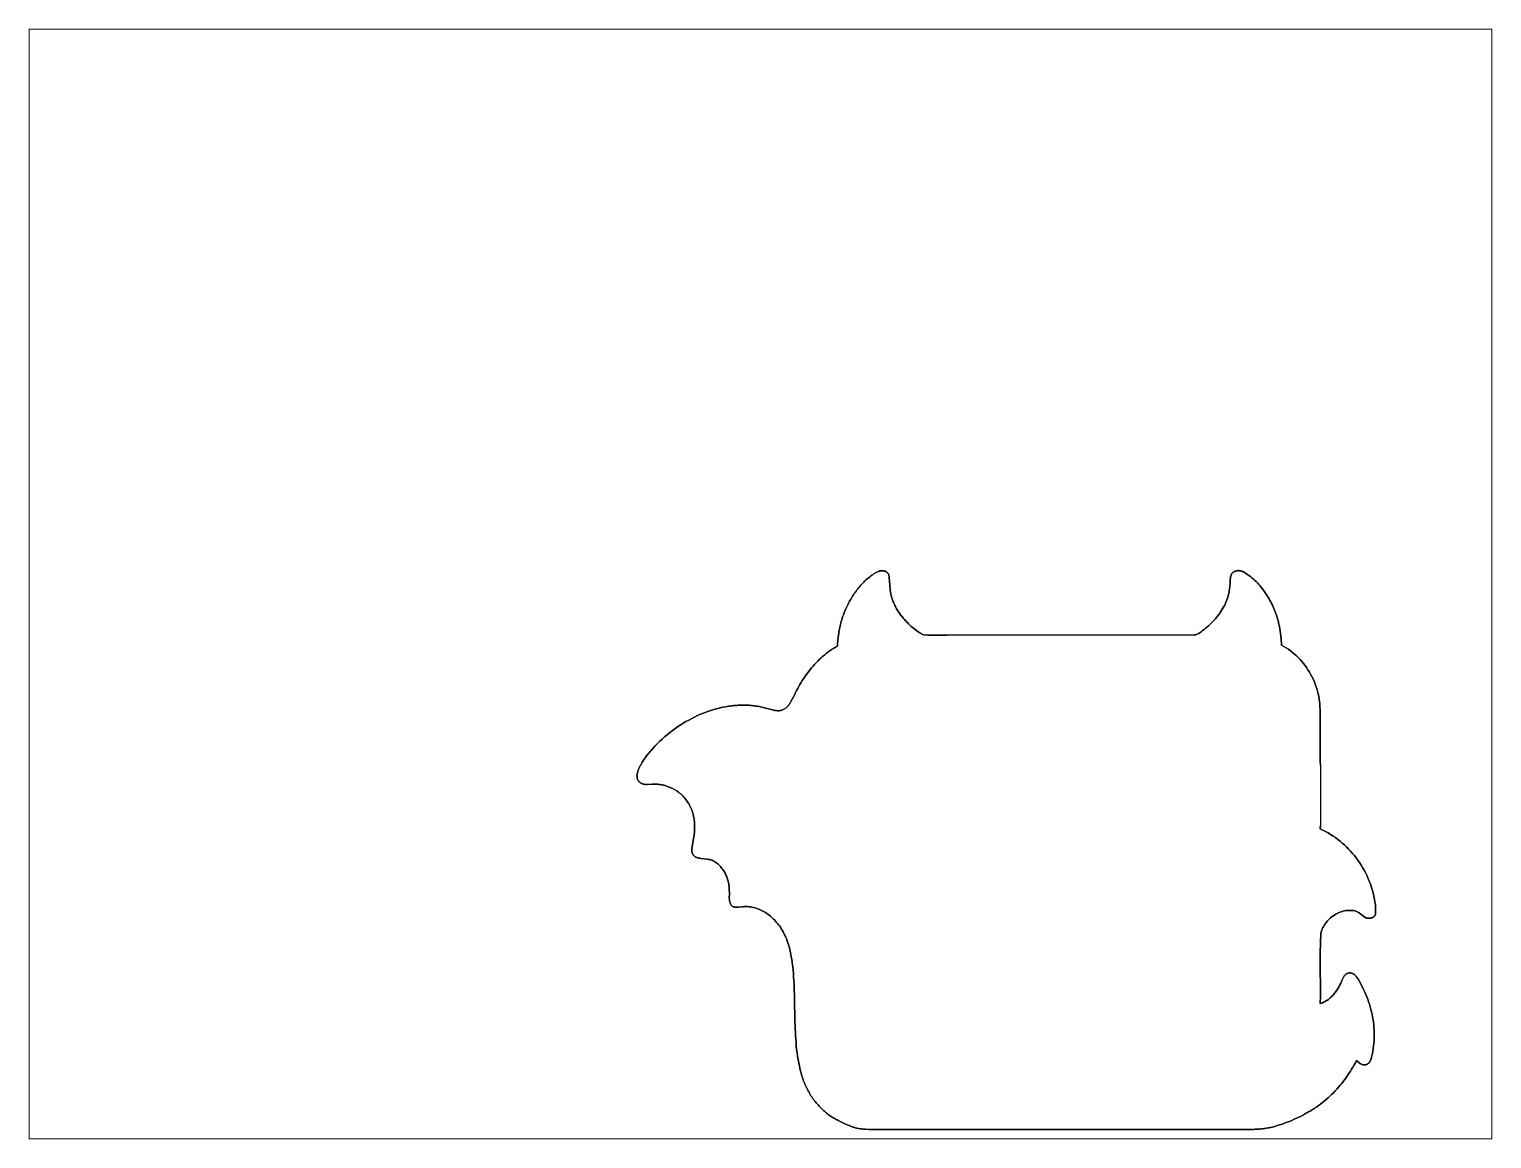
# Paper-space layout 'Layout1' of a CAD drawing. Header units: millimetres. Extents: x 26 to 231, y 20 to 176.
# The model-space entities are those that its viewports show. They can reach past a viewport. Long polylines and large blocks are cut down to what shows.
import ezdxf

# ---------------------------------------------------------------- set-up
doc = ezdxf.new("R2010")
doc.units = ezdxf.units.MM

msp = doc.modelspace()

# ---------------------------------------------------------------- linework, layer by layer
for p, q in [((6.45, 19.89), (6.18, 19.68)), ((6.18, 19.68), (6.45, 19.89)), ((6.72, 20.09), (6.45, 19.89)), ((6.45, 19.89), (6.72, 20.09)), ((7, 20.27), (6.72, 20.09)), ((6.72, 20.09), (7, 20.27)), ((7.29, 20.46), (7, 20.27)), ((7, 20.27), (7.29, 20.46)), ((7.58, 20.63), (7.29, 20.46)), ((7.29, 20.46), (7.58, 20.63)), ((7.88, 20.79), (7.58, 20.63)), ((7.58, 20.63), (7.88, 20.79)), ((8.18, 20.95), (7.88, 20.79)), ((7.88, 20.79), (8.18, 20.95)), ((8.27, 20.98), (8.18, 20.95)), ((8.18, 20.95), (8.27, 20.98)), ((8.36, 21), (8.27, 20.98)), ((8.27, 20.98), (8.36, 21)), ((8.45, 21.02), (8.36, 21)), ((8.36, 21), (8.45, 21.02)), ((8.54, 21.04), (8.45, 21.02)), ((8.45, 21.02), (8.54, 21.04)), ((8.64, 21.06), (8.54, 21.04)), ((8.54, 21.04), (8.64, 21.06)), ((8.73, 21.07), (8.64, 21.06)), ((8.64, 21.06), (8.73, 21.07)), ((8.83, 21.08), (8.73, 21.07)), ((8.73, 21.07), (8.83, 21.08)), ((8.93, 21.09), (8.83, 21.08)), ((8.83, 21.08), (8.93, 21.09)), ((9.03, 21.09), (8.93, 21.09)), ((8.93, 21.09), (9.03, 21.09)), ((9.13, 21.09), (9.03, 21.09)), ((9.03, 21.09), (9.13, 21.09)), ((9.23, 21.08), (9.13, 21.09)), ((9.13, 21.09), (9.23, 21.08)), ((9.33, 21.07), (9.23, 21.08)), ((9.23, 21.08), (9.33, 21.07)), ((9.42, 21.06), (9.33, 21.07)), ((9.33, 21.07), (9.42, 21.06)), ((9.52, 21.04), (9.42, 21.06)), ((9.42, 21.06), (9.52, 21.04)), ((9.61, 21.02), (9.52, 21.04)), ((9.52, 21.04), (9.61, 21.02)), ((9.71, 20.99), (9.61, 21.02)), ((9.61, 21.02), (9.71, 20.99)), ((9.8, 20.96), (9.71, 20.99)), ((9.71, 20.99), (9.8, 20.96)), ((9.88, 20.92), (9.8, 20.96)), ((9.8, 20.96), (9.88, 20.92)), ((9.97, 20.88), (9.88, 20.92)), ((9.88, 20.92), (9.97, 20.88)), ((10.05, 20.83), (9.97, 20.88)), ((9.97, 20.88), (10.05, 20.83)), ((10.12, 20.78), (10.05, 20.83)), ((10.05, 20.83), (10.12, 20.78)), ((10.2, 20.72), (10.12, 20.78)), ((10.12, 20.78), (10.2, 20.72)), ((10.27, 20.66), (10.2, 20.72)), ((10.2, 20.72), (10.27, 20.66)), ((10.33, 20.59), (10.27, 20.66)), ((10.27, 20.66), (10.33, 20.59)), ((10.39, 20.51), (10.33, 20.59)), ((10.33, 20.59), (10.39, 20.51)), ((10.44, 20.43), (10.39, 20.51)), ((10.39, 20.51), (10.44, 20.43)), ((10.49, 20.35), (10.44, 20.43)), ((10.44, 20.43), (10.49, 20.35)), ((10.53, 20.26), (10.49, 20.35)), ((10.49, 20.35), (10.53, 20.26)), ((10.56, 20.16), (10.53, 20.26)), ((10.53, 20.26), (10.56, 20.16)), ((10.59, 19.97), (10.56, 20.16)), ((10.56, 20.16), (10.59, 19.97)), ((10.62, 19.79), (10.59, 19.97)), ((10.59, 19.97), (10.62, 19.79)), ((87.7, 19.82), (87.68, 19.72)), ((87.68, 19.72), (87.7, 19.82)), ((87.73, 19.92), (87.7, 19.82)), ((87.7, 19.82), (87.73, 19.92)), ((87.75, 20.01), (87.73, 19.92)), ((87.73, 19.92), (87.75, 20.01)), ((87.79, 20.11), (87.75, 20.01)), ((87.75, 20.01), (87.79, 20.11)), ((87.82, 20.21), (87.79, 20.11)), ((87.79, 20.11), (87.82, 20.21)), ((87.86, 20.3), (87.82, 20.21)), ((87.82, 20.21), (87.86, 20.3)), ((87.91, 20.39), (87.86, 20.3)), ((87.86, 20.3), (87.91, 20.39)), ((87.97, 20.48), (87.91, 20.39)), ((87.91, 20.39), (87.97, 20.48)), ((88.04, 20.55), (87.97, 20.48)), ((87.97, 20.48), (88.04, 20.55)), ((88.11, 20.63), (88.04, 20.55)), ((88.04, 20.55), (88.11, 20.63)), ((88.18, 20.69), (88.11, 20.63)), ((88.11, 20.63), (88.18, 20.69)), ((88.26, 20.75), (88.18, 20.69)), ((88.18, 20.69), (88.26, 20.75)), ((88.34, 20.81), (88.26, 20.75)), ((88.26, 20.75), (88.34, 20.81)), ((88.42, 20.86), (88.34, 20.81)), ((88.34, 20.81), (88.42, 20.86)), ((88.51, 20.91), (88.42, 20.86)), ((88.42, 20.86), (88.51, 20.91)), ((88.6, 20.95), (88.51, 20.91)), ((88.51, 20.91), (88.6, 20.95)), ((88.69, 20.99), (88.6, 20.95)), ((88.6, 20.95), (88.69, 20.99)), ((88.79, 21.02), (88.69, 20.99)), ((88.69, 20.99), (88.79, 21.02)), ((88.88, 21.05), (88.79, 21.02)), ((88.79, 21.02), (88.88, 21.05)), ((88.98, 21.08), (88.88, 21.05)), ((88.88, 21.05), (88.98, 21.08)), ((89.08, 21.1), (88.98, 21.08)), ((88.98, 21.08), (89.08, 21.1)), ((89.18, 21.11), (89.08, 21.1)), ((89.08, 21.1), (89.18, 21.11)), ((89.28, 21.12), (89.18, 21.11)), ((89.18, 21.11), (89.28, 21.12)), ((89.38, 21.13), (89.28, 21.12)), ((89.28, 21.12), (89.38, 21.13)), ((89.48, 21.13), (89.38, 21.13)), ((89.38, 21.13), (89.48, 21.13)), ((89.59, 21.13), (89.48, 21.13)), ((89.48, 21.13), (89.59, 21.13)), ((89.69, 21.12), (89.59, 21.13)), ((89.59, 21.13), (89.69, 21.12)), ((89.79, 21.11), (89.69, 21.12)), ((89.69, 21.12), (89.79, 21.11)), ((89.89, 21.09), (89.79, 21.11)), ((89.79, 21.11), (89.89, 21.09)), ((89.99, 21.07), (89.89, 21.09)), ((89.89, 21.09), (89.99, 21.07)), ((90.09, 21.05), (89.99, 21.07)), ((89.99, 21.07), (90.09, 21.05)), ((90.18, 21.02), (90.09, 21.05)), ((90.09, 21.05), (90.18, 21.02)), ((90.28, 20.99), (90.18, 21.02)), ((90.18, 21.02), (90.28, 20.99)), ((90.37, 20.96), (90.28, 20.99)), ((90.28, 20.99), (90.37, 20.96)), ((90.47, 20.92), (90.37, 20.96)), ((90.37, 20.96), (90.47, 20.92)), ((90.55, 20.87), (90.47, 20.92)), ((90.47, 20.92), (90.55, 20.87)), ((90.91, 20.66), (90.55, 20.87)), ((90.55, 20.87), (90.91, 20.66)), ((91.25, 20.45), (90.91, 20.66)), ((90.91, 20.66), (91.25, 20.45)), ((91.59, 20.22), (91.25, 20.45)), ((91.25, 20.45), (91.59, 20.22)), ((91.91, 19.98), (91.59, 20.22)), ((91.59, 20.22), (91.91, 19.98)), ((92.24, 19.73), (91.91, 19.98)), ((91.91, 19.98), (92.24, 19.73)), ((3.36, 16.77), (3.16, 16.49)), ((3.16, 16.49), (3.36, 16.77)), ((3.57, 17.04), (3.36, 16.77)), ((3.36, 16.77), (3.57, 17.04)), ((3.78, 17.3), (3.57, 17.04)), ((3.57, 17.04), (3.78, 17.3)), ((4, 17.56), (3.78, 17.3)), ((3.78, 17.3), (4, 17.56)), ((4.22, 17.82), (4, 17.56)), ((4, 17.56), (4.22, 17.82)), ((4.45, 18.07), (4.22, 17.82)), ((4.22, 17.82), (4.45, 18.07)), ((4.68, 18.32), (4.45, 18.07)), ((4.45, 18.07), (4.68, 18.32)), ((4.92, 18.56), (4.68, 18.32)), ((4.68, 18.32), (4.92, 18.56)), ((5.16, 18.8), (4.92, 18.56)), ((4.92, 18.56), (5.16, 18.8)), ((5.41, 19.03), (5.16, 18.8)), ((5.16, 18.8), (5.41, 19.03)), ((5.66, 19.26), (5.41, 19.03)), ((5.41, 19.03), (5.66, 19.26)), ((5.92, 19.47), (5.66, 19.26)), ((5.66, 19.26), (5.92, 19.47)), ((6.18, 19.68), (5.92, 19.47)), ((5.92, 19.47), (6.18, 19.68)), ((10.67, 19.42), (10.62, 19.79)), ((10.62, 19.79), (10.67, 19.42)), ((10.72, 18.86), (10.67, 19.42)), ((10.67, 19.42), (10.72, 18.86)), ((10.85, 16.99), (10.72, 18.86)), ((10.72, 18.86), (10.85, 16.99)), ((10.9, 16.61), (10.85, 16.99)), ((10.85, 16.99), (10.9, 16.61)), ((10.92, 16.43), (10.9, 16.61)), ((10.9, 16.61), (10.92, 16.43)), ((87.39, 16.61), (87.32, 16.19)), ((87.32, 16.19), (87.39, 16.61)), ((87.45, 17.04), (87.39, 16.61)), ((87.39, 16.61), (87.45, 17.04)), ((87.49, 17.47), (87.45, 17.04)), ((87.45, 17.04), (87.49, 17.47)), ((87.52, 17.67), (87.49, 17.47)), ((87.49, 17.47), (87.52, 17.67)), ((87.56, 18.08), (87.52, 17.67)), ((87.52, 17.67), (87.56, 18.08)), ((87.61, 19.21), (87.56, 18.08)), ((87.56, 18.08), (87.61, 19.21)), ((87.63, 19.42), (87.61, 19.21)), ((87.61, 19.21), (87.63, 19.42)), ((87.66, 19.62), (87.63, 19.42)), ((87.63, 19.42), (87.66, 19.62)), ((87.68, 19.72), (87.66, 19.62)), ((87.66, 19.62), (87.68, 19.72)), ((92.55, 19.47), (92.24, 19.73)), ((92.24, 19.73), (92.55, 19.47)), ((92.85, 19.21), (92.55, 19.47)), ((92.55, 19.47), (92.85, 19.21)), ((93.15, 18.94), (92.85, 19.21)), ((92.85, 19.21), (93.15, 18.94)), ((93.44, 18.65), (93.15, 18.94)), ((93.15, 18.94), (93.44, 18.65)), ((93.72, 18.37), (93.44, 18.65)), ((93.44, 18.65), (93.72, 18.37)), ((94, 18.07), (93.72, 18.37)), ((93.72, 18.37), (94, 18.07)), ((94.27, 17.77), (94, 18.07)), ((94, 18.07), (94.27, 17.77)), ((94.53, 17.46), (94.27, 17.77)), ((94.27, 17.77), (94.53, 17.46)), ((94.78, 17.14), (94.53, 17.46)), ((94.53, 17.46), (94.78, 17.14)), ((95.03, 16.82), (94.78, 17.14)), ((94.78, 17.14), (95.03, 16.82)), ((95.27, 16.49), (95.03, 16.82)), ((95.03, 16.82), (95.27, 16.49)), ((1.21, 13.29), (1.06, 12.97)), ((1.06, 12.97), (1.21, 13.29)), ((1.37, 13.6), (1.21, 13.29)), ((1.21, 13.29), (1.37, 13.6)), ((1.54, 13.91), (1.37, 13.6)), ((1.37, 13.6), (1.54, 13.91)), ((1.7, 14.21), (1.54, 13.91)), ((1.54, 13.91), (1.7, 14.21)), ((1.87, 14.5), (1.7, 14.21)), ((1.7, 14.21), (1.87, 14.5)), ((2.04, 14.79), (1.87, 14.5)), ((1.87, 14.5), (2.04, 14.79)), ((2.22, 15.08), (2.04, 14.79)), ((2.04, 14.79), (2.22, 15.08)), ((2.4, 15.37), (2.22, 15.08)), ((2.22, 15.08), (2.4, 15.37)), ((2.58, 15.65), (2.4, 15.37)), ((2.4, 15.37), (2.58, 15.65)), ((2.77, 15.94), (2.58, 15.65)), ((2.58, 15.65), (2.77, 15.94)), ((2.96, 16.22), (2.77, 15.94)), ((2.77, 15.94), (2.96, 16.22)), ((3.16, 16.49), (2.96, 16.22)), ((2.96, 16.22), (3.16, 16.49)), ((10.95, 16.24), (10.92, 16.43)), ((10.92, 16.43), (10.95, 16.24)), ((10.98, 16.06), (10.95, 16.24)), ((10.95, 16.24), (10.98, 16.06)), ((11.01, 15.88), (10.98, 16.06)), ((10.98, 16.06), (11.01, 15.88)), ((11.05, 15.69), (11.01, 15.88)), ((11.01, 15.88), (11.05, 15.69)), ((11.09, 15.51), (11.05, 15.69)), ((11.05, 15.69), (11.09, 15.51)), ((11.14, 15.33), (11.09, 15.51)), ((11.09, 15.51), (11.14, 15.33)), ((11.19, 15.15), (11.14, 15.33)), ((11.14, 15.33), (11.19, 15.15)), ((11.25, 14.97), (11.19, 15.15)), ((11.19, 15.15), (11.25, 14.97)), ((11.32, 14.79), (11.25, 14.97)), ((11.25, 14.97), (11.32, 14.79)), ((11.4, 14.53), (11.32, 14.79)), ((11.32, 14.79), (11.4, 14.53)), ((11.49, 14.27), (11.4, 14.53)), ((11.4, 14.53), (11.49, 14.27)), ((11.59, 14.02), (11.49, 14.27)), ((11.49, 14.27), (11.59, 14.02)), ((11.69, 13.77), (11.59, 14.02)), ((11.59, 14.02), (11.69, 13.77)), ((11.81, 13.52), (11.69, 13.77)), ((11.69, 13.77), (11.81, 13.52)), ((11.92, 13.27), (11.81, 13.52)), ((11.81, 13.52), (11.92, 13.27)), ((12.04, 13.03), (11.92, 13.27)), ((11.92, 13.27), (12.04, 13.03)), ((86.34, 13.38), (86.15, 13.01)), ((86.15, 13.01), (86.34, 13.38)), ((86.53, 13.77), (86.34, 13.38)), ((86.34, 13.38), (86.53, 13.77)), ((86.69, 14.16), (86.53, 13.77)), ((86.53, 13.77), (86.69, 14.16)), ((86.85, 14.55), (86.69, 14.16)), ((86.69, 14.16), (86.85, 14.55)), ((86.99, 14.96), (86.85, 14.55)), ((86.85, 14.55), (86.99, 14.96)), ((87.11, 15.36), (86.99, 14.96)), ((86.99, 14.96), (87.11, 15.36)), ((87.22, 15.77), (87.11, 15.36)), ((87.11, 15.36), (87.22, 15.77)), ((87.32, 16.19), (87.22, 15.77)), ((87.22, 15.77), (87.32, 16.19)), ((95.5, 16.15), (95.27, 16.49)), ((95.27, 16.49), (95.5, 16.15)), ((95.72, 15.82), (95.5, 16.15)), ((95.5, 16.15), (95.72, 15.82)), ((95.94, 15.47), (95.72, 15.82)), ((95.72, 15.82), (95.94, 15.47)), ((96.15, 15.12), (95.94, 15.47)), ((95.94, 15.47), (96.15, 15.12)), ((96.36, 14.77), (96.15, 15.12)), ((96.15, 15.12), (96.36, 14.77)), ((96.55, 14.42), (96.36, 14.77)), ((96.36, 14.77), (96.55, 14.42)), ((96.74, 14.06), (96.55, 14.42)), ((96.55, 14.42), (96.74, 14.06)), ((96.93, 13.69), (96.74, 14.06)), ((96.74, 14.06), (96.93, 13.69)), ((97.1, 13.33), (96.93, 13.69)), ((96.93, 13.69), (97.1, 13.33)), ((97.27, 12.96), (97.1, 13.33)), ((97.1, 13.33), (97.27, 12.96)), ((-0.06, 10.01), (-0.16, 9.68)), ((-0.16, 9.68), (-0.06, 10.01)), ((0.04, 10.35), (-0.06, 10.01)), ((-0.06, 10.01), (0.04, 10.35)), ((0.14, 10.68), (0.04, 10.35)), ((0.04, 10.35), (0.14, 10.68)), ((0.26, 11.02), (0.14, 10.68)), ((0.14, 10.68), (0.26, 11.02)), ((0.38, 11.35), (0.26, 11.02)), ((0.26, 11.02), (0.38, 11.35)), ((0.5, 11.68), (0.38, 11.35)), ((0.38, 11.35), (0.5, 11.68)), ((0.63, 12), (0.5, 11.68)), ((0.5, 11.68), (0.63, 12)), ((0.77, 12.33), (0.63, 12)), ((0.63, 12), (0.77, 12.33)), ((0.91, 12.65), (0.77, 12.33)), ((0.77, 12.33), (0.91, 12.65)), ((1.06, 12.97), (0.91, 12.65)), ((0.91, 12.65), (1.06, 12.97)), ((12.17, 12.79), (12.04, 13.03)), ((12.04, 13.03), (12.17, 12.79)), ((12.31, 12.55), (12.17, 12.79)), ((12.17, 12.79), (12.31, 12.55)), ((12.44, 12.31), (12.31, 12.55)), ((12.31, 12.55), (12.44, 12.31)), ((12.59, 12.08), (12.44, 12.31)), ((12.44, 12.31), (12.59, 12.08)), ((12.74, 11.85), (12.59, 12.08)), ((12.59, 12.08), (12.74, 11.85)), ((12.89, 11.63), (12.74, 11.85)), ((12.74, 11.85), (12.89, 11.63)), ((13.05, 11.4), (12.89, 11.63)), ((12.89, 11.63), (13.05, 11.4)), ((13.21, 11.18), (13.05, 11.4)), ((13.05, 11.4), (13.21, 11.18)), ((13.37, 10.97), (13.21, 11.18)), ((13.21, 11.18), (13.37, 10.97)), ((13.54, 10.75), (13.37, 10.97)), ((13.37, 10.97), (13.54, 10.75)), ((13.72, 10.54), (13.54, 10.75)), ((13.54, 10.75), (13.72, 10.54)), ((13.89, 10.33), (13.72, 10.54)), ((13.72, 10.54), (13.89, 10.33)), ((14.07, 10.12), (13.89, 10.33)), ((13.89, 10.33), (14.07, 10.12)), ((14.25, 9.92), (14.07, 10.12)), ((14.07, 10.12), (14.25, 9.92)), ((14.44, 9.72), (14.25, 9.92)), ((14.25, 9.92), (14.44, 9.72)), ((84.19, 10.21), (83.9, 9.89)), ((83.9, 9.89), (84.19, 10.21)), ((84.47, 10.54), (84.19, 10.21)), ((84.19, 10.21), (84.47, 10.54)), ((84.74, 10.87), (84.47, 10.54)), ((84.47, 10.54), (84.74, 10.87)), ((85, 11.21), (84.74, 10.87)), ((84.74, 10.87), (85, 11.21)), ((85.25, 11.56), (85, 11.21)), ((85, 11.21), (85.25, 11.56)), ((85.49, 11.91), (85.25, 11.56)), ((85.25, 11.56), (85.49, 11.91)), ((85.72, 12.27), (85.49, 11.91)), ((85.49, 11.91), (85.72, 12.27)), ((85.94, 12.63), (85.72, 12.27)), ((85.72, 12.27), (85.94, 12.63)), ((86.15, 13.01), (85.94, 12.63)), ((85.94, 12.63), (86.15, 13.01)), ((97.43, 12.59), (97.27, 12.96)), ((97.27, 12.96), (97.43, 12.59)), ((97.59, 12.22), (97.43, 12.59)), ((97.43, 12.59), (97.59, 12.22)), ((97.74, 11.84), (97.59, 12.22)), ((97.59, 12.22), (97.74, 11.84)), ((97.84, 11.59), (97.74, 11.84)), ((97.74, 11.84), (97.84, 11.59)), ((97.93, 11.34), (97.84, 11.59)), ((97.84, 11.59), (97.93, 11.34)), ((98.01, 11.09), (97.93, 11.34)), ((97.93, 11.34), (98.01, 11.09)), ((98.1, 10.84), (98.01, 11.09)), ((98.01, 11.09), (98.1, 10.84)), ((98.18, 10.58), (98.1, 10.84)), ((98.1, 10.84), (98.18, 10.58)), ((98.25, 10.33), (98.18, 10.58)), ((98.18, 10.58), (98.25, 10.33)), ((98.33, 10.07), (98.25, 10.33)), ((98.25, 10.33), (98.33, 10.07)), ((98.4, 9.81), (98.33, 10.07)), ((98.33, 10.07), (98.4, 9.81)), ((-0.75, 6.92), (-0.8, 6.58)), ((-0.8, 6.58), (-0.75, 6.92)), ((-0.69, 7.27), (-0.75, 6.92)), ((-0.75, 6.92), (-0.69, 7.27)), ((-0.63, 7.62), (-0.69, 7.27)), ((-0.69, 7.27), (-0.63, 7.62)), ((-0.57, 7.97), (-0.63, 7.62)), ((-0.63, 7.62), (-0.57, 7.97)), ((-0.5, 8.31), (-0.57, 7.97)), ((-0.57, 7.97), (-0.5, 8.31)), ((-0.42, 8.65), (-0.5, 8.31)), ((-0.5, 8.31), (-0.42, 8.65)), ((-0.34, 9), (-0.42, 8.65)), ((-0.42, 8.65), (-0.34, 9)), ((-0.25, 9.34), (-0.34, 9)), ((-0.34, 9), (-0.25, 9.34)), ((-0.16, 9.68), (-0.25, 9.34)), ((-0.25, 9.34), (-0.16, 9.68)), ((14.63, 9.52), (14.44, 9.72)), ((14.44, 9.72), (14.63, 9.52)), ((14.82, 9.32), (14.63, 9.52)), ((14.63, 9.52), (14.82, 9.32)), ((15.01, 9.13), (14.82, 9.32)), ((14.82, 9.32), (15.01, 9.13)), ((15.21, 8.94), (15.01, 9.13)), ((15.01, 9.13), (15.21, 8.94)), ((15.41, 8.75), (15.21, 8.94)), ((15.21, 8.94), (15.41, 8.75)), ((15.6, 8.56), (15.41, 8.75)), ((15.41, 8.75), (15.6, 8.56)), ((15.81, 8.38), (15.6, 8.56)), ((15.6, 8.56), (15.81, 8.38)), ((17.19, 7.32), (15.81, 8.38)), ((15.81, 8.38), (17.19, 7.32)), ((17.56, 7.08), (17.19, 7.32)), ((17.19, 7.32), (17.56, 7.08)), ((17.84, 6.92), (17.56, 7.08)), ((17.56, 7.08), (17.84, 6.92)), ((18.04, 6.83), (17.84, 6.92)), ((17.84, 6.92), (18.04, 6.83)), ((18.24, 6.74), (18.04, 6.83)), ((18.04, 6.83), (18.24, 6.74)), ((18.44, 6.66), (18.24, 6.74)), ((18.24, 6.74), (18.44, 6.66)), ((19.35, 6.61), (18.44, 6.66)), ((18.44, 6.66), (19.35, 6.61)), ((23.73, 6.6), (19.35, 6.61)), ((19.35, 6.61), (23.73, 6.6)), ((79.5, 6.62), (23.73, 6.6)), ((23.73, 6.6), (79.5, 6.62)), ((79.56, 6.62), (79.5, 6.62)), ((79.5, 6.62), (79.56, 6.62)), ((79.62, 6.62), (79.56, 6.62)), ((79.56, 6.62), (79.62, 6.62)), ((79.68, 6.63), (79.62, 6.62)), ((79.62, 6.62), (79.68, 6.63)), ((79.74, 6.64), (79.68, 6.63)), ((79.68, 6.63), (79.74, 6.64)), ((79.85, 6.66), (79.74, 6.64)), ((79.74, 6.64), (79.85, 6.66)), ((79.96, 6.7), (79.85, 6.66)), ((79.85, 6.66), (79.96, 6.7)), ((80.12, 6.77), (79.96, 6.7)), ((79.96, 6.7), (80.12, 6.77)), ((80.48, 6.98), (80.12, 6.77)), ((80.12, 6.77), (80.48, 6.98)), ((81.02, 7.35), (80.48, 6.98)), ((80.48, 6.98), (81.02, 7.35)), ((81.36, 7.6), (81.02, 7.35)), ((81.02, 7.35), (81.36, 7.6)), ((81.69, 7.86), (81.36, 7.6)), ((81.36, 7.6), (81.69, 7.86)), ((82.02, 8.13), (81.69, 7.86)), ((81.69, 7.86), (82.02, 8.13)), ((82.35, 8.4), (82.02, 8.13)), ((82.02, 8.13), (82.35, 8.4)), ((82.67, 8.68), (82.35, 8.4)), ((82.35, 8.4), (82.67, 8.68)), ((82.99, 8.97), (82.67, 8.68)), ((82.67, 8.68), (82.99, 8.97)), ((83.3, 9.27), (82.99, 8.97)), ((82.99, 8.97), (83.3, 9.27)), ((83.6, 9.58), (83.3, 9.27)), ((83.3, 9.27), (83.6, 9.58)), ((83.9, 9.89), (83.6, 9.58)), ((83.6, 9.58), (83.9, 9.89)), ((98.46, 9.56), (98.4, 9.81)), ((98.4, 9.81), (98.46, 9.56)), ((98.52, 9.3), (98.46, 9.56)), ((98.46, 9.56), (98.52, 9.3)), ((98.58, 9.04), (98.52, 9.3)), ((98.52, 9.3), (98.58, 9.04)), ((98.64, 8.78), (98.58, 9.04)), ((98.58, 9.04), (98.64, 8.78)), ((98.69, 8.52), (98.64, 8.78)), ((98.64, 8.78), (98.69, 8.52)), ((98.78, 7.99), (98.69, 8.52)), ((98.69, 8.52), (98.78, 7.99)), ((98.87, 7.47), (98.78, 7.99)), ((98.78, 7.99), (98.87, 7.47)), ((98.94, 6.94), (98.87, 7.47)), ((98.87, 7.47), (98.94, 6.94)), ((99.01, 6.41), (98.94, 6.94)), ((98.94, 6.94), (99.01, 6.41)), ((-2.35, 3.31), (-2.77, 3.02)), ((-2.77, 3.02), (-2.35, 3.31)), ((-1.92, 3.59), (-2.35, 3.31)), ((-2.35, 3.31), (-1.92, 3.59)), ((-1.48, 3.86), (-1.92, 3.59)), ((-1.92, 3.59), (-1.48, 3.86)), ((-1.04, 4.12), (-1.48, 3.86)), ((-1.48, 3.86), (-1.04, 4.12)), ((-1.02, 4.47), (-1.04, 4.12)), ((-1.04, 4.12), (-1.02, 4.47)), ((-0.99, 4.83), (-1.02, 4.47)), ((-1.02, 4.47), (-0.99, 4.83)), ((-0.96, 5.18), (-0.99, 4.83)), ((-0.99, 4.83), (-0.96, 5.18)), ((-0.93, 5.53), (-0.96, 5.18)), ((-0.96, 5.18), (-0.93, 5.53)), ((-0.89, 5.88), (-0.93, 5.53)), ((-0.93, 5.53), (-0.89, 5.88)), ((-0.85, 6.23), (-0.89, 5.88)), ((-0.89, 5.88), (-0.85, 6.23)), ((-0.8, 6.58), (-0.85, 6.23)), ((-0.85, 6.23), (-0.8, 6.58)), ((99.09, 5.61), (99.01, 6.41)), ((99.01, 6.41), (99.09, 5.61)), ((99.17, 4.55), (99.09, 5.61)), ((99.09, 5.61), (99.17, 4.55)), ((99.19, 4.28), (99.17, 4.55)), ((99.17, 4.55), (99.19, 4.28)), ((99.71, 4), (99.19, 4.28)), ((99.19, 4.28), (99.71, 4)), ((100.21, 3.7), (99.71, 4)), ((99.71, 4), (100.21, 3.7)), ((100.71, 3.38), (100.21, 3.7)), ((100.21, 3.7), (100.71, 3.38)), ((101.18, 3.04), (100.71, 3.38)), ((100.71, 3.38), (101.18, 3.04)), ((-5.84, 0.35), (-6.19, -0.02)), ((-6.19, -0.02), (-5.84, 0.35)), ((-5.48, 0.71), (-5.84, 0.35)), ((-5.84, 0.35), (-5.48, 0.71)), ((-5.12, 1.07), (-5.48, 0.71)), ((-5.48, 0.71), (-5.12, 1.07)), ((-4.75, 1.42), (-5.12, 1.07)), ((-5.12, 1.07), (-4.75, 1.42)), ((-4.37, 1.76), (-4.75, 1.42)), ((-4.75, 1.42), (-4.37, 1.76)), ((-3.98, 2.09), (-4.37, 1.76)), ((-4.37, 1.76), (-3.98, 2.09)), ((-3.58, 2.41), (-3.98, 2.09)), ((-3.98, 2.09), (-3.58, 2.41)), ((-3.18, 2.72), (-3.58, 2.41)), ((-3.58, 2.41), (-3.18, 2.72)), ((-2.77, 3.02), (-3.18, 2.72)), ((-3.18, 2.72), (-2.77, 3.02)), ((101.65, 2.68), (101.18, 3.04)), ((101.18, 3.04), (101.65, 2.68)), ((102.1, 2.3), (101.65, 2.68)), ((101.65, 2.68), (102.1, 2.3)), ((102.53, 1.91), (102.1, 2.3)), ((102.1, 2.3), (102.53, 1.91)), ((102.95, 1.5), (102.53, 1.91)), ((102.53, 1.91), (102.95, 1.5)), ((103.36, 1.08), (102.95, 1.5)), ((102.95, 1.5), (103.36, 1.08)), ((103.75, 0.64), (103.36, 1.08)), ((103.36, 1.08), (103.75, 0.64)), ((104.12, 0.19), (103.75, 0.64)), ((103.75, 0.64), (104.12, 0.19)), ((104.48, -0.27), (104.12, 0.19)), ((104.12, 0.19), (104.48, -0.27)), ((-8.69, -3.25), (-8.96, -3.68)), ((-8.96, -3.68), (-8.69, -3.25)), ((-8.4, -2.83), (-8.69, -3.25)), ((-8.69, -3.25), (-8.4, -2.83)), ((-8.11, -2.41), (-8.4, -2.83)), ((-8.4, -2.83), (-8.11, -2.41)), ((-7.81, -1.99), (-8.11, -2.41)), ((-8.11, -2.41), (-7.81, -1.99)), ((-7.5, -1.59), (-7.81, -1.99)), ((-7.81, -1.99), (-7.5, -1.59)), ((-7.18, -1.19), (-7.5, -1.59)), ((-7.5, -1.59), (-7.18, -1.19)), ((-6.86, -0.79), (-7.18, -1.19)), ((-7.18, -1.19), (-6.86, -0.79)), ((-6.53, -0.4), (-6.86, -0.79)), ((-6.86, -0.79), (-6.53, -0.4)), ((-6.19, -0.02), (-6.53, -0.4)), ((-6.53, -0.4), (-6.19, -0.02)), ((104.82, -0.75), (104.48, -0.27)), ((104.48, -0.27), (104.82, -0.75)), ((105.14, -1.24), (104.82, -0.75)), ((104.82, -0.75), (105.14, -1.24)), ((105.45, -1.74), (105.14, -1.24)), ((105.14, -1.24), (105.45, -1.74)), ((105.74, -2.25), (105.45, -1.74)), ((105.45, -1.74), (105.74, -2.25)), ((106.02, -2.77), (105.74, -2.25)), ((105.74, -2.25), (106.02, -2.77)), ((106.27, -3.3), (106.02, -2.77)), ((106.02, -2.77), (106.27, -3.3)), ((106.51, -3.84), (106.27, -3.3)), ((106.27, -3.3), (106.51, -3.84)), ((-10.46, -6.36), (-10.68, -6.82)), ((-10.68, -6.82), (-10.46, -6.36)), ((-10.23, -5.9), (-10.46, -6.36)), ((-10.46, -6.36), (-10.23, -5.9)), ((-9.99, -5.45), (-10.23, -5.9)), ((-10.23, -5.9), (-9.99, -5.45)), ((-9.74, -5), (-9.99, -5.45)), ((-9.99, -5.45), (-9.74, -5)), ((-9.49, -4.56), (-9.74, -5)), ((-9.74, -5), (-9.49, -4.56)), ((-9.23, -4.12), (-9.49, -4.56)), ((-9.49, -4.56), (-9.23, -4.12)), ((-8.96, -3.68), (-9.23, -4.12)), ((-9.23, -4.12), (-8.96, -3.68)), ((106.73, -4.38), (106.51, -3.84)), ((106.51, -3.84), (106.73, -4.38)), ((106.93, -4.93), (106.73, -4.38)), ((106.73, -4.38), (106.93, -4.93)), ((107.11, -5.49), (106.93, -4.93)), ((106.93, -4.93), (107.11, -5.49)), ((107.28, -6.06), (107.11, -5.49)), ((107.11, -5.49), (107.28, -6.06)), ((107.42, -6.63), (107.28, -6.06)), ((107.28, -6.06), (107.42, -6.63)), ((-27.69, -9.88), (-28.41, -10.07)), ((-28.41, -10.07), (-27.69, -9.88)), ((-26.97, -9.71), (-27.69, -9.88)), ((-27.69, -9.88), (-26.97, -9.71)), ((-26.24, -9.57), (-26.97, -9.71)), ((-26.97, -9.71), (-26.24, -9.57)), ((-25.93, -9.52), (-26.24, -9.57)), ((-26.24, -9.57), (-25.93, -9.52)), ((-25.62, -9.47), (-25.93, -9.52)), ((-25.93, -9.52), (-25.62, -9.47)), ((-25.31, -9.43), (-25.62, -9.47)), ((-25.62, -9.47), (-25.31, -9.43)), ((-25, -9.39), (-25.31, -9.43)), ((-25.31, -9.43), (-25, -9.39)), ((-24.68, -9.35), (-25, -9.39)), ((-25, -9.39), (-24.68, -9.35)), ((-24.37, -9.32), (-24.68, -9.35)), ((-24.68, -9.35), (-24.37, -9.32)), ((-24.06, -9.29), (-24.37, -9.32)), ((-24.37, -9.32), (-24.06, -9.29)), ((-23.74, -9.27), (-24.06, -9.29)), ((-24.06, -9.29), (-23.74, -9.27)), ((-23.43, -9.25), (-23.74, -9.27)), ((-23.74, -9.27), (-23.43, -9.25)), ((-23.11, -9.24), (-23.43, -9.25)), ((-23.43, -9.25), (-23.11, -9.24)), ((-22.8, -9.23), (-23.11, -9.24)), ((-23.11, -9.24), (-22.8, -9.23)), ((-22.48, -9.22), (-22.8, -9.23)), ((-22.8, -9.23), (-22.48, -9.22)), ((-22.17, -9.22), (-22.48, -9.22)), ((-22.48, -9.22), (-22.17, -9.22)), ((-21.85, -9.22), (-22.17, -9.22)), ((-22.17, -9.22), (-21.85, -9.22)), ((-21.54, -9.23), (-21.85, -9.22)), ((-21.85, -9.22), (-21.54, -9.23)), ((-21.22, -9.24), (-21.54, -9.23)), ((-21.54, -9.23), (-21.22, -9.24)), ((-20.91, -9.26), (-21.22, -9.24)), ((-21.22, -9.24), (-20.91, -9.26)), ((-20.6, -9.28), (-20.91, -9.26)), ((-20.91, -9.26), (-20.6, -9.28)), ((-20.28, -9.31), (-20.6, -9.28)), ((-20.6, -9.28), (-20.28, -9.31)), ((-19.97, -9.34), (-20.28, -9.31)), ((-20.28, -9.31), (-19.97, -9.34)), ((-19.66, -9.38), (-19.97, -9.34)), ((-19.97, -9.34), (-19.66, -9.38)), ((-19.35, -9.42), (-19.66, -9.38)), ((-19.66, -9.38), (-19.35, -9.42)), ((-19.03, -9.47), (-19.35, -9.42)), ((-19.35, -9.42), (-19.03, -9.47)), ((-18.72, -9.52), (-19.03, -9.47)), ((-19.03, -9.47), (-18.72, -9.52)), ((-18.42, -9.58), (-18.72, -9.52)), ((-18.72, -9.52), (-18.42, -9.58)), ((-18.11, -9.65), (-18.42, -9.58)), ((-18.42, -9.58), (-18.11, -9.65)), ((-17.8, -9.72), (-18.11, -9.65)), ((-18.11, -9.65), (-17.8, -9.72)), ((-17.49, -9.79), (-17.8, -9.72)), ((-17.8, -9.72), (-17.49, -9.79)), ((-17.19, -9.88), (-17.49, -9.79)), ((-17.49, -9.79), (-17.19, -9.88)), ((-16.92, -9.94), (-17.19, -9.88)), ((-17.19, -9.88), (-16.92, -9.94)), ((-12.61, -9.82), (-12.73, -9.91)), ((-12.73, -9.91), (-12.61, -9.82)), ((-12.5, -9.72), (-12.61, -9.82)), ((-12.61, -9.82), (-12.5, -9.72)), ((-12.39, -9.62), (-12.5, -9.72)), ((-12.5, -9.72), (-12.39, -9.62)), ((-12.29, -9.51), (-12.39, -9.62)), ((-12.39, -9.62), (-12.29, -9.51)), ((-12.19, -9.4), (-12.29, -9.51)), ((-12.29, -9.51), (-12.19, -9.4)), ((-12.09, -9.29), (-12.19, -9.4)), ((-12.19, -9.4), (-12.09, -9.29)), ((-12, -9.17), (-12.09, -9.29)), ((-12.09, -9.29), (-12, -9.17)), ((-11.91, -9.05), (-12, -9.17)), ((-12, -9.17), (-11.91, -9.05)), ((-11.83, -8.93), (-11.91, -9.05)), ((-11.91, -9.05), (-11.83, -8.93)), ((-11.74, -8.81), (-11.83, -8.93)), ((-11.83, -8.93), (-11.74, -8.81)), ((-11.66, -8.68), (-11.74, -8.81)), ((-11.74, -8.81), (-11.66, -8.68)), ((-11.51, -8.42), (-11.66, -8.68)), ((-11.66, -8.68), (-11.51, -8.42)), ((-11.22, -7.88), (-11.51, -8.42)), ((-11.51, -8.42), (-11.22, -7.88)), ((-10.68, -6.82), (-11.22, -7.88)), ((-11.22, -7.88), (-10.68, -6.82)), ((107.55, -7.2), (107.42, -6.63)), ((107.42, -6.63), (107.55, -7.2)), ((107.65, -7.78), (107.55, -7.2)), ((107.55, -7.2), (107.65, -7.78)), ((107.74, -8.36), (107.65, -7.78)), ((107.65, -7.78), (107.74, -8.36)), ((107.8, -8.94), (107.74, -8.36)), ((107.74, -8.36), (107.8, -8.94)), ((107.84, -9.53), (107.8, -8.94)), ((107.8, -8.94), (107.84, -9.53)), ((107.88, -10.45), (107.84, -9.53)), ((107.84, -9.53), (107.88, -10.45)), ((-35.21, -12.94), (-35.85, -13.32)), ((-35.85, -13.32), (-35.21, -12.94)), ((-34.57, -12.57), (-35.21, -12.94)), ((-35.21, -12.94), (-34.57, -12.57)), ((-33.91, -12.23), (-34.57, -12.57)), ((-34.57, -12.57), (-33.91, -12.23)), ((-33.25, -11.9), (-33.91, -12.23)), ((-33.91, -12.23), (-33.25, -11.9)), ((-32.58, -11.58), (-33.25, -11.9)), ((-33.25, -11.9), (-32.58, -11.58)), ((-31.9, -11.29), (-32.58, -11.58)), ((-32.58, -11.58), (-31.9, -11.29)), ((-31.22, -11.01), (-31.9, -11.29)), ((-31.9, -11.29), (-31.22, -11.01)), ((-30.52, -10.75), (-31.22, -11.01)), ((-31.22, -11.01), (-30.52, -10.75)), ((-29.82, -10.5), (-30.52, -10.75)), ((-30.52, -10.75), (-29.82, -10.5)), ((-29.12, -10.28), (-29.82, -10.5)), ((-29.82, -10.5), (-29.12, -10.28)), ((-28.41, -10.07), (-29.12, -10.28)), ((-29.12, -10.28), (-28.41, -10.07)), ((-15.7, -10.28), (-16.92, -9.94)), ((-16.92, -9.94), (-15.7, -10.28)), ((-15.43, -10.35), (-15.7, -10.28)), ((-15.7, -10.28), (-15.43, -10.35)), ((-15.29, -10.38), (-15.43, -10.35)), ((-15.43, -10.35), (-15.29, -10.38)), ((-15.15, -10.4), (-15.29, -10.38)), ((-15.29, -10.38), (-15.15, -10.4)), ((-15.02, -10.43), (-15.15, -10.4)), ((-15.15, -10.4), (-15.02, -10.43)), ((-14.88, -10.45), (-15.02, -10.43)), ((-15.02, -10.43), (-14.88, -10.45)), ((-14.74, -10.46), (-14.88, -10.45)), ((-14.88, -10.45), (-14.74, -10.46)), ((-14.6, -10.47), (-14.74, -10.46)), ((-14.74, -10.46), (-14.6, -10.47)), ((-14.47, -10.48), (-14.6, -10.47)), ((-14.6, -10.47), (-14.47, -10.48)), ((-14.33, -10.48), (-14.47, -10.48)), ((-14.47, -10.48), (-14.33, -10.48)), ((-14.19, -10.47), (-14.33, -10.48)), ((-14.33, -10.48), (-14.19, -10.47)), ((-14.06, -10.46), (-14.19, -10.47)), ((-14.19, -10.47), (-14.06, -10.46)), ((-13.92, -10.44), (-14.06, -10.46)), ((-14.06, -10.46), (-13.92, -10.44)), ((-13.79, -10.42), (-13.92, -10.44)), ((-13.92, -10.44), (-13.79, -10.42)), ((-13.65, -10.38), (-13.79, -10.42)), ((-13.79, -10.42), (-13.65, -10.38)), ((-13.51, -10.34), (-13.65, -10.38)), ((-13.65, -10.38), (-13.51, -10.34)), ((-13.38, -10.29), (-13.51, -10.34)), ((-13.51, -10.34), (-13.38, -10.29)), ((-13.24, -10.23), (-13.38, -10.29)), ((-13.38, -10.29), (-13.24, -10.23)), ((-13.11, -10.16), (-13.24, -10.23)), ((-13.24, -10.23), (-13.11, -10.16)), ((-12.97, -10.08), (-13.11, -10.16)), ((-13.11, -10.16), (-12.97, -10.08)), ((-12.85, -10), (-12.97, -10.08)), ((-12.97, -10.08), (-12.85, -10)), ((-12.73, -9.91), (-12.85, -10)), ((-12.85, -10), (-12.73, -9.91)), ((107.9, -11.37), (107.88, -10.45)), ((107.88, -10.45), (107.9, -11.37)), ((107.92, -12.75), (107.9, -11.37)), ((107.9, -11.37), (107.92, -12.75)), ((107.91, -20.11), (107.92, -12.75)), ((107.92, -12.75), (107.91, -20.11)), ((-40.03, -16.38), (-40.59, -16.88)), ((-40.59, -16.88), (-40.03, -16.38)), ((-39.47, -15.9), (-40.03, -16.38)), ((-40.03, -16.38), (-39.47, -15.9)), ((-38.89, -15.44), (-39.47, -15.9)), ((-39.47, -15.9), (-38.89, -15.44)), ((-38.3, -14.98), (-38.89, -15.44)), ((-38.89, -15.44), (-38.3, -14.98)), ((-37.71, -14.54), (-38.3, -14.98)), ((-38.3, -14.98), (-37.71, -14.54)), ((-37.1, -14.12), (-37.71, -14.54)), ((-37.71, -14.54), (-37.1, -14.12)), ((-36.48, -13.71), (-37.1, -14.12)), ((-37.1, -14.12), (-36.48, -13.71)), ((-35.85, -13.32), (-36.48, -13.71)), ((-36.48, -13.71), (-35.85, -13.32)), ((-43.16, -19.53), (-43.64, -20.1)), ((-43.64, -20.1), (-43.16, -19.53)), ((-42.67, -18.98), (-43.16, -19.53)), ((-43.16, -19.53), (-42.67, -18.98)), ((-42.17, -18.43), (-42.67, -18.98)), ((-42.67, -18.98), (-42.17, -18.43)), ((-41.66, -17.9), (-42.17, -18.43)), ((-42.17, -18.43), (-41.66, -17.9)), ((-41.13, -17.38), (-41.66, -17.9)), ((-41.66, -17.9), (-41.13, -17.38)), ((-40.59, -16.88), (-41.13, -17.38)), ((-41.13, -17.38), (-40.59, -16.88)), ((-45.58, -23.02), (-45.66, -23.18)), ((-45.66, -23.18), (-45.58, -23.02)), ((-45.5, -22.87), (-45.58, -23.02)), ((-45.58, -23.02), (-45.5, -22.87)), ((-45.33, -22.57), (-45.5, -22.87)), ((-45.5, -22.87), (-45.33, -22.57)), ((-45.06, -22.12), (-45.33, -22.57)), ((-45.33, -22.57), (-45.06, -22.12)), ((-44.1, -20.68), (-45.06, -22.12)), ((-45.06, -22.12), (-44.1, -20.68)), ((-43.64, -20.1), (-44.1, -20.68)), ((-44.1, -20.68), (-43.64, -20.1)), ((107.92, -21.95), (107.91, -20.11)), ((107.91, -20.11), (107.92, -21.95)), ((107.94, -22.87), (107.92, -21.95)), ((107.92, -21.95), (107.94, -22.87)), ((107.94, -22.87), (107.98, -36.32)), ((-46.24, -24.97), (-46.26, -25.15)), ((-46.26, -25.15), (-46.24, -24.97)), ((-46.26, -25.15), (-46.25, -25.21)), ((-46.25, -25.21), (-46.26, -25.15)), ((-46.25, -25.21), (-46.18, -25.72)), ((-46.18, -25.72), (-46.25, -25.21)), ((-46.22, -24.8), (-46.24, -24.97)), ((-46.24, -24.97), (-46.22, -24.8)), ((-46.18, -24.63), (-46.22, -24.8)), ((-46.22, -24.8), (-46.18, -24.63)), ((-46.15, -24.46), (-46.18, -24.63)), ((-46.18, -24.63), (-46.15, -24.46)), ((-46.18, -25.72), (-46.11, -25.97)), ((-46.11, -25.97), (-46.18, -25.72)), ((-46.1, -24.3), (-46.15, -24.46)), ((-46.15, -24.46), (-46.1, -24.3)), ((-46.11, -25.97), (-46.07, -26.09)), ((-46.07, -26.09), (-46.11, -25.97)), ((-46.05, -24.13), (-46.1, -24.3)), ((-46.1, -24.3), (-46.05, -24.13)), ((-46.07, -26.09), (-46.01, -26.21)), ((-46.01, -26.21), (-46.07, -26.09)), ((-46, -23.97), (-46.05, -24.13)), ((-46.05, -24.13), (-46, -23.97)), ((-46.01, -26.21), (-45.95, -26.32)), ((-45.95, -26.32), (-46.01, -26.21)), ((-45.94, -23.81), (-46, -23.97)), ((-46, -23.97), (-45.94, -23.81)), ((-45.95, -26.32), (-45.92, -26.37)), ((-45.92, -26.37), (-45.95, -26.32)), ((-45.88, -23.65), (-45.94, -23.81)), ((-45.94, -23.81), (-45.88, -23.65)), ((-45.92, -26.37), (-45.88, -26.42)), ((-45.88, -26.42), (-45.92, -26.37)), ((-45.81, -23.49), (-45.88, -23.65)), ((-45.88, -23.65), (-45.81, -23.49)), ((-45.74, -23.33), (-45.81, -23.49)), ((-45.81, -23.49), (-45.74, -23.33)), ((-45.66, -23.18), (-45.74, -23.33)), ((-45.74, -23.33), (-45.66, -23.18)), ((-45.88, -26.42), (-45.84, -26.47)), ((-45.84, -26.47), (-45.88, -26.42)), ((-45.84, -26.47), (-45.8, -26.52)), ((-45.8, -26.52), (-45.84, -26.47)), ((-45.8, -26.52), (-45.75, -26.56)), ((-45.75, -26.56), (-45.8, -26.52)), ((-45.75, -26.56), (-45.71, -26.6)), ((-45.71, -26.6), (-45.75, -26.56)), ((-45.71, -26.6), (-45.65, -26.64)), ((-45.65, -26.64), (-45.71, -26.6)), ((-45.65, -26.64), (-45.6, -26.67)), ((-45.6, -26.67), (-45.65, -26.64)), ((-45.6, -26.67), (-45.54, -26.71)), ((-45.54, -26.71), (-45.6, -26.67)), ((-45.54, -26.71), (-45.48, -26.74)), ((-45.48, -26.74), (-45.54, -26.71)), ((-45.48, -26.74), (-45.4, -26.79)), ((-45.4, -26.79), (-45.48, -26.74)), ((-45.4, -26.79), (-45.31, -26.84)), ((-45.31, -26.84), (-45.4, -26.79)), ((-45.31, -26.84), (-45.23, -26.89)), ((-45.23, -26.89), (-45.31, -26.84)), ((-45.23, -26.89), (-45.14, -26.92)), ((-45.14, -26.92), (-45.23, -26.89)), ((-45.14, -26.92), (-45.06, -26.96)), ((-45.06, -26.96), (-45.14, -26.92)), ((-45.06, -26.96), (-44.97, -26.99)), ((-44.97, -26.99), (-45.06, -26.96)), ((-44.97, -26.99), (-44.88, -27.02)), ((-44.88, -27.02), (-44.97, -26.99)), ((-44.88, -27.02), (-44.79, -27.04)), ((-44.79, -27.04), (-44.88, -27.02)), ((-44.79, -27.04), (-44.7, -27.06)), ((-44.7, -27.06), (-44.79, -27.04)), ((-44.7, -27.06), (-44.61, -27.07)), ((-44.61, -27.07), (-44.7, -27.06)), ((-44.61, -27.07), (-44.42, -27.1)), ((-44.42, -27.1), (-44.61, -27.07)), ((-44.42, -27.1), (-44.23, -27.11)), ((-44.23, -27.11), (-44.42, -27.1)), ((-44.23, -27.11), (-43.95, -27.11)), ((-43.95, -27.11), (-44.23, -27.11)), ((-43.95, -27.11), (-42.82, -27.07)), ((-42.82, -27.07), (-43.95, -27.11)), ((-42.82, -27.07), (-42.61, -27.05)), ((-42.61, -27.05), (-42.82, -27.07)), ((-42.61, -27.05), (-42.4, -27.05)), ((-42.4, -27.05), (-42.61, -27.05)), ((-42.4, -27.05), (-42.2, -27.05)), ((-42.2, -27.05), (-42.4, -27.05)), ((-42.2, -27.05), (-41.99, -27.05)), ((-41.99, -27.05), (-42.2, -27.05)), ((-41.99, -27.05), (-41.79, -27.06)), ((-41.79, -27.06), (-41.99, -27.05)), ((-41.79, -27.06), (-41.58, -27.08)), ((-41.58, -27.08), (-41.79, -27.06)), ((-41.58, -27.08), (-41.37, -27.09)), ((-41.37, -27.09), (-41.58, -27.08)), ((-41.37, -27.09), (-41.17, -27.12)), ((-41.17, -27.12), (-41.37, -27.09)), ((-41.17, -27.12), (-40.97, -27.15)), ((-40.97, -27.15), (-41.17, -27.12)), ((-40.97, -27.15), (-40.76, -27.18)), ((-40.76, -27.18), (-40.97, -27.15)), ((-40.76, -27.18), (-40.56, -27.22)), ((-40.56, -27.22), (-40.76, -27.18)), ((-40.56, -27.22), (-40.36, -27.26)), ((-40.36, -27.26), (-40.56, -27.22)), ((-40.36, -27.26), (-40.16, -27.31)), ((-40.16, -27.31), (-40.36, -27.26)), ((-40.16, -27.31), (-39.96, -27.37)), ((-39.96, -27.37), (-40.16, -27.31)), ((-39.96, -27.37), (-39.76, -27.42)), ((-39.76, -27.42), (-39.96, -27.37)), ((-39.76, -27.42), (-39.57, -27.48)), ((-39.57, -27.48), (-39.76, -27.42)), ((-39.57, -27.48), (-39.37, -27.55)), ((-39.37, -27.55), (-39.57, -27.48)), ((-39.37, -27.55), (-39.18, -27.62)), ((-39.18, -27.62), (-39.37, -27.55)), ((-39.18, -27.62), (-38.98, -27.69)), ((-38.98, -27.69), (-39.18, -27.62)), ((-38.98, -27.69), (-38.79, -27.77)), ((-38.79, -27.77), (-38.98, -27.69)), ((-38.79, -27.77), (-38.6, -27.85)), ((-38.6, -27.85), (-38.79, -27.77)), ((-38.6, -27.85), (-38.42, -27.94)), ((-38.42, -27.94), (-38.6, -27.85)), ((-38.42, -27.94), (-38.23, -28.03)), ((-38.23, -28.03), (-38.42, -27.94)), ((-38.23, -28.03), (-38.05, -28.12)), ((-38.05, -28.12), (-38.23, -28.03)), ((-38.05, -28.12), (-37.87, -28.22)), ((-37.87, -28.22), (-38.05, -28.12)), ((-37.87, -28.22), (-37.69, -28.32)), ((-37.69, -28.32), (-37.87, -28.22)), ((-37.69, -28.32), (-37.51, -28.43)), ((-37.51, -28.43), (-37.69, -28.32)), ((-37.51, -28.43), (-37.34, -28.54)), ((-37.34, -28.54), (-37.51, -28.43)), ((-37.34, -28.54), (-37.16, -28.65)), ((-37.16, -28.65), (-37.34, -28.54)), ((-37.16, -28.65), (-36.9, -28.84)), ((-36.9, -28.84), (-37.16, -28.65)), ((-36.9, -28.84), (-36.64, -29.05)), ((-36.64, -29.05), (-36.9, -28.84)), ((-36.64, -29.05), (-36.4, -29.26)), ((-36.4, -29.26), (-36.64, -29.05)), ((-36.4, -29.26), (-36.16, -29.48)), ((-36.16, -29.48), (-36.4, -29.26)), ((-36.16, -29.48), (-35.93, -29.71)), ((-35.93, -29.71), (-36.16, -29.48)), ((-35.93, -29.71), (-35.7, -29.95)), ((-35.7, -29.95), (-35.93, -29.71)), ((-35.7, -29.95), (-35.49, -30.19)), ((-35.49, -30.19), (-35.7, -29.95)), ((-35.49, -30.19), (-35.28, -30.45)), ((-35.28, -30.45), (-35.49, -30.19)), ((-35.28, -30.45), (-35.09, -30.71)), ((-35.09, -30.71), (-35.28, -30.45)), ((-35.09, -30.71), (-34.9, -30.97)), ((-34.9, -30.97), (-35.09, -30.71)), ((-34.9, -30.97), (-34.72, -31.25)), ((-34.72, -31.25), (-34.9, -30.97)), ((-34.72, -31.25), (-34.55, -31.52)), ((-34.55, -31.52), (-34.72, -31.25)), ((-34.55, -31.52), (-34.39, -31.81)), ((-34.39, -31.81), (-34.55, -31.52)), ((-34.39, -31.81), (-34.25, -32.1)), ((-34.25, -32.1), (-34.39, -31.81)), ((-34.25, -32.1), (-34.11, -32.39)), ((-34.11, -32.39), (-34.25, -32.1)), ((-34.11, -32.39), (-33.98, -32.69)), ((-33.98, -32.69), (-34.11, -32.39)), ((-33.98, -32.69), (-33.86, -33)), ((-33.86, -33), (-33.98, -32.69)), ((-33.86, -33), (-33.75, -33.3)), ((-33.75, -33.3), (-33.86, -33)), ((-33.75, -33.3), (-33.65, -33.62)), ((-33.65, -33.62), (-33.75, -33.3)), ((-33.65, -33.62), (-33.56, -33.93)), ((-33.56, -33.93), (-33.65, -33.62)), ((-33.56, -33.93), (-33.48, -34.25)), ((-33.48, -34.25), (-33.56, -33.93)), ((-33.48, -34.25), (-33.42, -34.57)), ((-33.42, -34.57), (-33.48, -34.25)), ((-33.42, -34.57), (-33.36, -34.89)), ((-33.36, -34.89), (-33.42, -34.57)), ((-33.36, -34.89), (-33.32, -35.21)), ((-33.32, -35.21), (-33.36, -34.89)), ((-33.32, -35.21), (-33.28, -35.53)), ((-33.28, -35.53), (-33.32, -35.21)), ((-33.28, -35.53), (-33.26, -35.86)), ((-33.26, -35.86), (-33.28, -35.53)), ((-33.26, -35.86), (-33.25, -36.19)), ((-33.25, -36.19), (-33.26, -35.86)), ((-33.25, -36.19), (-33.26, -36.51)), ((-33.26, -36.51), (-33.25, -36.19)), ((-33.37, -38.47), (-33.85, -41.54)), ((-33.85, -41.54), (-33.37, -38.47)), ((-33.3, -37.82), (-33.37, -38.47)), ((-33.37, -38.47), (-33.3, -37.82)), ((-33.28, -37.49), (-33.3, -37.82)), ((-33.3, -37.82), (-33.28, -37.49)), ((-33.27, -37.17), (-33.28, -37.49)), ((-33.28, -37.49), (-33.27, -37.17)), ((-33.26, -36.51), (-33.27, -36.84)), ((-33.27, -36.84), (-33.26, -36.51)), ((-33.27, -36.84), (-33.27, -37.17)), ((-33.27, -37.17), (-33.27, -36.84)), ((107.92, -37.16), (107.98, -36.32)), ((107.98, -36.32), (107.92, -37.16)), ((108.52, -37.44), (107.92, -37.16)), ((107.92, -37.16), (108.52, -37.44)), ((109.11, -37.74), (108.52, -37.44)), ((108.52, -37.44), (109.11, -37.74)), ((109.68, -38.06), (109.11, -37.74)), ((109.11, -37.74), (109.68, -38.06)), ((110.25, -38.4), (109.68, -38.06)), ((109.68, -38.06), (110.25, -38.4)), ((110.8, -38.75), (110.25, -38.4)), ((110.25, -38.4), (110.8, -38.75)), ((111.34, -39.12), (110.8, -38.75)), ((110.8, -38.75), (111.34, -39.12)), ((111.87, -39.51), (111.34, -39.12)), ((111.34, -39.12), (111.87, -39.51)), ((112.38, -39.91), (111.87, -39.51)), ((111.87, -39.51), (112.38, -39.91)), ((-33.88, -41.77), (-33.89, -41.84)), ((-33.89, -41.84), (-33.88, -41.77)), ((-33.89, -41.84), (-33.89, -41.92)), ((-33.89, -41.92), (-33.89, -41.84)), ((-33.89, -41.92), (-33.89, -42)), ((-33.89, -42), (-33.89, -41.92)), ((-33.89, -42), (-33.88, -42.08)), ((-33.88, -42.08), (-33.89, -42)), ((-33.87, -41.69), (-33.88, -41.77)), ((-33.88, -41.77), (-33.87, -41.69)), ((-33.88, -42.08), (-33.87, -42.16)), ((-33.87, -42.16), (-33.88, -42.08)), ((-33.86, -41.61), (-33.87, -41.69)), ((-33.87, -41.69), (-33.86, -41.61)), ((-33.87, -42.16), (-33.86, -42.24)), ((-33.86, -42.24), (-33.87, -42.16)), ((-33.85, -41.54), (-33.86, -41.61)), ((-33.86, -41.61), (-33.85, -41.54)), ((-33.86, -42.24), (-33.85, -42.31)), ((-33.85, -42.31), (-33.86, -42.24)), ((-33.85, -42.31), (-33.83, -42.39)), ((-33.83, -42.39), (-33.85, -42.31)), ((-33.83, -42.39), (-33.81, -42.47)), ((-33.81, -42.47), (-33.83, -42.39)), ((-33.81, -42.47), (-33.78, -42.54)), ((-33.78, -42.54), (-33.81, -42.47)), ((-33.78, -42.54), (-33.76, -42.62)), ((-33.76, -42.62), (-33.78, -42.54)), ((-33.76, -42.62), (-33.73, -42.69)), ((-33.73, -42.69), (-33.76, -42.62)), ((-33.73, -42.69), (-33.7, -42.76)), ((-33.7, -42.76), (-33.73, -42.69)), ((-33.7, -42.76), (-33.66, -42.83)), ((-33.66, -42.83), (-33.7, -42.76)), ((-33.66, -42.83), (-33.62, -42.9)), ((-33.62, -42.9), (-33.66, -42.83)), ((112.88, -40.34), (112.38, -39.91)), ((112.38, -39.91), (112.88, -40.34)), ((113.37, -40.77), (112.88, -40.34)), ((112.88, -40.34), (113.37, -40.77)), ((113.84, -41.22), (113.37, -40.77)), ((113.37, -40.77), (113.84, -41.22)), ((114.31, -41.69), (113.84, -41.22)), ((113.84, -41.22), (114.31, -41.69)), ((114.75, -42.17), (114.31, -41.69)), ((114.31, -41.69), (114.75, -42.17)), ((115.18, -42.66), (114.75, -42.17)), ((114.75, -42.17), (115.18, -42.66)), ((115.6, -43.16), (115.18, -42.66)), ((115.18, -42.66), (115.6, -43.16)), ((-33.62, -42.9), (-33.58, -42.97)), ((-33.58, -42.97), (-33.62, -42.9)), ((-33.58, -42.97), (-33.54, -43.03)), ((-33.54, -43.03), (-33.58, -42.97)), ((-33.54, -43.03), (-33.49, -43.1)), ((-33.49, -43.1), (-33.54, -43.03)), ((-33.49, -43.1), (-33.44, -43.16)), ((-33.44, -43.16), (-33.49, -43.1)), ((-33.44, -43.16), (-33.39, -43.22)), ((-33.39, -43.22), (-33.44, -43.16)), ((-33.39, -43.22), (-33.34, -43.27)), ((-33.34, -43.27), (-33.39, -43.22)), ((-33.34, -43.27), (-33.28, -43.33)), ((-33.28, -43.33), (-33.34, -43.27)), ((-33.28, -43.33), (-33.22, -43.38)), ((-33.22, -43.38), (-33.28, -43.33)), ((-33.22, -43.38), (-33.16, -43.42)), ((-33.16, -43.42), (-33.22, -43.38)), ((-33.16, -43.42), (-33.1, -43.47)), ((-33.1, -43.47), (-33.16, -43.42)), ((-33.1, -43.47), (-33.03, -43.51)), ((-33.03, -43.51), (-33.1, -43.47)), ((-33.03, -43.51), (-32.9, -43.56)), ((-32.9, -43.56), (-33.03, -43.51)), ((-32.9, -43.56), (-32.77, -43.6)), ((-32.77, -43.6), (-32.9, -43.56)), ((-32.77, -43.6), (-32.64, -43.64)), ((-32.64, -43.64), (-32.77, -43.6)), ((-32.64, -43.64), (-32.51, -43.68)), ((-32.51, -43.68), (-32.64, -43.64)), ((-32.51, -43.68), (-32.38, -43.71)), ((-32.38, -43.71), (-32.51, -43.68)), ((-32.38, -43.71), (-32.24, -43.74)), ((-32.24, -43.74), (-32.38, -43.71)), ((-32.24, -43.74), (-32.11, -43.77)), ((-32.11, -43.77), (-32.24, -43.74)), ((-32.11, -43.77), (-31.84, -43.81)), ((-31.84, -43.81), (-32.11, -43.77)), ((-31.84, -43.81), (-30.47, -43.97)), ((-30.47, -43.97), (-31.84, -43.81)), ((-30.47, -43.97), (-30.07, -44.03)), ((-30.07, -44.03), (-30.47, -43.97)), ((-30.07, -44.03), (-29.8, -44.08)), ((-29.8, -44.08), (-30.07, -44.03)), ((-29.8, -44.08), (-29.67, -44.11)), ((-29.67, -44.11), (-29.8, -44.08)), ((-29.67, -44.11), (-29.53, -44.15)), ((-29.53, -44.15), (-29.67, -44.11)), ((-29.53, -44.15), (-29.4, -44.18)), ((-29.4, -44.18), (-29.53, -44.15)), ((-29.4, -44.18), (-29.27, -44.22)), ((-29.27, -44.22), (-29.4, -44.18)), ((-29.27, -44.22), (-29.14, -44.27)), ((-29.14, -44.27), (-29.27, -44.22)), ((-29.14, -44.27), (-28.9, -44.41)), ((-28.9, -44.41), (-29.14, -44.27)), ((-28.9, -44.41), (-28.67, -44.56)), ((-28.67, -44.56), (-28.9, -44.41)), ((-28.67, -44.56), (-28.45, -44.72)), ((-28.45, -44.72), (-28.67, -44.56)), ((-28.45, -44.72), (-28.23, -44.88)), ((-28.23, -44.88), (-28.45, -44.72)), ((-28.23, -44.88), (-28.02, -45.06)), ((-28.02, -45.06), (-28.23, -44.88)), ((-28.02, -45.06), (-27.81, -45.24)), ((-27.81, -45.24), (-28.02, -45.06)), ((-27.81, -45.24), (-27.62, -45.43)), ((-27.62, -45.43), (-27.81, -45.24)), ((-27.62, -45.43), (-27.43, -45.63)), ((-27.43, -45.63), (-27.62, -45.43)), ((-27.43, -45.63), (-27.25, -45.84)), ((-27.25, -45.84), (-27.43, -45.63)), ((-27.25, -45.84), (-27.08, -46.05)), ((-27.08, -46.05), (-27.25, -45.84)), ((-27.08, -46.05), (-26.92, -46.27)), ((-26.92, -46.27), (-27.08, -46.05)), ((116, -43.68), (115.6, -43.16)), ((115.6, -43.16), (116, -43.68)), ((116.39, -44.21), (116, -43.68)), ((116, -43.68), (116.39, -44.21)), ((116.76, -44.75), (116.39, -44.21)), ((116.39, -44.21), (116.76, -44.75)), ((117.12, -45.3), (116.76, -44.75)), ((116.76, -44.75), (117.12, -45.3)), ((117.46, -45.86), (117.12, -45.3)), ((117.12, -45.3), (117.46, -45.86)), ((117.78, -46.43), (117.46, -45.86)), ((117.46, -45.86), (117.78, -46.43)), ((-26.92, -46.27), (-26.76, -46.5)), ((-26.76, -46.5), (-26.92, -46.27)), ((-26.76, -46.5), (-26.61, -46.73)), ((-26.61, -46.73), (-26.76, -46.5)), ((-26.61, -46.73), (-26.47, -46.97)), ((-26.47, -46.97), (-26.61, -46.73)), ((-26.47, -46.97), (-26.34, -47.21)), ((-26.34, -47.21), (-26.47, -46.97)), ((-26.34, -47.21), (-26.22, -47.45)), ((-26.22, -47.45), (-26.34, -47.21)), ((-26.22, -47.45), (-26.11, -47.71)), ((-26.11, -47.71), (-26.22, -47.45)), ((-26.11, -47.71), (-26, -47.96)), ((-26, -47.96), (-26.11, -47.71)), ((-26, -47.96), (-25.9, -48.22)), ((-25.9, -48.22), (-26, -47.96)), ((-25.9, -48.22), (-25.82, -48.48)), ((-25.82, -48.48), (-25.9, -48.22)), ((-25.82, -48.48), (-25.74, -48.74)), ((-25.74, -48.74), (-25.82, -48.48)), ((-25.74, -48.74), (-25.67, -49.01)), ((-25.67, -49.01), (-25.74, -48.74)), ((-25.67, -49.01), (-25.61, -49.28)), ((-25.61, -49.28), (-25.67, -49.01)), ((-25.61, -49.28), (-25.56, -49.55)), ((-25.56, -49.55), (-25.61, -49.28)), ((118.09, -47.02), (117.78, -46.43)), ((117.78, -46.43), (118.09, -47.02)), ((118.38, -47.6), (118.09, -47.02)), ((118.09, -47.02), (118.38, -47.6)), ((118.65, -48.2), (118.38, -47.6)), ((118.38, -47.6), (118.65, -48.2)), ((118.9, -48.81), (118.65, -48.2)), ((118.65, -48.2), (118.9, -48.81)), ((119.14, -49.42), (118.9, -48.81)), ((118.9, -48.81), (119.14, -49.42)), ((119.36, -50.04), (119.14, -49.42)), ((119.14, -49.42), (119.36, -50.04)), ((-25.56, -49.55), (-25.52, -49.82)), ((-25.52, -49.82), (-25.56, -49.55)), ((-25.52, -49.82), (-25.49, -50.1)), ((-25.49, -50.1), (-25.52, -49.82)), ((-25.49, -50.1), (-25.48, -50.37)), ((-25.48, -50.37), (-25.49, -50.1)), ((-25.48, -50.37), (-25.47, -50.64)), ((-25.47, -50.64), (-25.48, -50.37)), ((-25.47, -50.64), (-25.47, -50.92)), ((-25.47, -50.92), (-25.47, -50.64)), ((-25.47, -50.92), (-25.45, -51.03)), ((-25.45, -51.03), (-25.47, -50.92)), ((-25.45, -51.03), (-25.43, -51.15)), ((-25.43, -51.15), (-25.45, -51.03)), ((-25.43, -51.15), (-25.42, -51.27)), ((-25.42, -51.27), (-25.43, -51.15)), ((-25.41, -51.75), (-25.43, -52.74)), ((-25.43, -52.74), (-25.41, -51.75)), ((-25.43, -52.74), (-25.42, -52.99)), ((-25.42, -52.99), (-25.43, -52.74)), ((-25.42, -51.27), (-25.42, -51.39)), ((-25.42, -51.39), (-25.42, -51.27)), ((-25.42, -51.39), (-25.41, -51.51)), ((-25.41, -51.51), (-25.42, -51.39)), ((-25.41, -51.51), (-25.41, -51.75)), ((-25.41, -51.75), (-25.41, -51.51)), ((119.56, -50.66), (119.36, -50.04)), ((119.36, -50.04), (119.56, -50.66)), ((119.74, -51.29), (119.56, -50.66)), ((119.56, -50.66), (119.74, -51.29)), ((120, -52.34), (119.74, -51.29)), ((119.74, -51.29), (120, -52.34)), ((120.15, -53.04), (120, -52.34)), ((120, -52.34), (120.15, -53.04)), ((-25.42, -52.99), (-25.41, -53.11)), ((-25.41, -53.11), (-25.42, -52.99)), ((-25.41, -53.11), (-25.4, -53.23)), ((-25.4, -53.23), (-25.41, -53.11)), ((-25.4, -53.23), (-25.38, -53.35)), ((-25.38, -53.35), (-25.4, -53.23)), ((-25.38, -53.35), (-25.36, -53.47)), ((-25.36, -53.47), (-25.38, -53.35)), ((-25.36, -53.47), (-25.34, -53.58)), ((-25.34, -53.58), (-25.36, -53.47)), ((-25.34, -53.58), (-25.31, -53.7)), ((-25.31, -53.7), (-25.34, -53.58)), ((-25.31, -53.7), (-25.27, -53.81)), ((-25.27, -53.81), (-25.31, -53.7)), ((-25.27, -53.81), (-25.23, -53.92)), ((-25.23, -53.92), (-25.27, -53.81)), ((-25.23, -53.92), (-25.18, -54.03)), ((-25.18, -54.03), (-25.23, -53.92)), ((-25.18, -54.03), (-25.13, -54.14)), ((-25.13, -54.14), (-25.18, -54.03)), ((-25.13, -54.14), (-25.07, -54.24)), ((-25.07, -54.24), (-25.13, -54.14)), ((-25.07, -54.24), (-25, -54.34)), ((-25, -54.34), (-25.07, -54.24)), ((-25, -54.34), (-24.93, -54.42)), ((-24.93, -54.42), (-25, -54.34)), ((-24.93, -54.42), (-24.85, -54.49)), ((-24.85, -54.49), (-24.93, -54.42)), ((-24.85, -54.49), (-24.78, -54.55)), ((-24.78, -54.55), (-24.85, -54.49)), ((-24.78, -54.55), (-24.7, -54.61)), ((-24.7, -54.61), (-24.78, -54.55)), ((-24.7, -54.61), (-24.61, -54.66)), ((-24.61, -54.66), (-24.7, -54.61)), ((-24.61, -54.66), (-24.53, -54.7)), ((-24.53, -54.7), (-24.61, -54.66)), ((-24.53, -54.7), (-24.44, -54.73)), ((-24.44, -54.73), (-24.53, -54.7)), ((-24.44, -54.73), (-24.35, -54.76)), ((-24.35, -54.76), (-24.44, -54.73)), ((-24.35, -54.76), (-24.26, -54.79)), ((-24.26, -54.79), (-24.35, -54.76)), ((-24.26, -54.79), (-24.17, -54.81)), ((-24.17, -54.81), (-24.26, -54.79)), ((-24.17, -54.81), (-24.08, -54.82)), ((-24.08, -54.82), (-24.17, -54.81)), ((-24.08, -54.82), (-23.98, -54.83)), ((-23.98, -54.83), (-24.08, -54.82)), ((-23.98, -54.83), (-23.89, -54.84)), ((-23.89, -54.84), (-23.98, -54.83)), ((-23.89, -54.84), (-23.79, -54.84)), ((-23.79, -54.84), (-23.89, -54.84)), ((-23.79, -54.84), (-23.59, -54.84)), ((-23.59, -54.84), (-23.79, -54.84)), ((-23.59, -54.84), (-23.29, -54.82)), ((-23.29, -54.82), (-23.59, -54.84)), ((-23.29, -54.82), (-22.51, -54.72)), ((-22.51, -54.72), (-23.29, -54.82)), ((-22.51, -54.72), (-22.32, -54.71)), ((-22.32, -54.71), (-22.51, -54.72)), ((-22.32, -54.71), (-21.98, -54.68)), ((-21.98, -54.68), (-22.32, -54.71)), ((-21.98, -54.68), (-21.65, -54.67)), ((-21.65, -54.67), (-21.98, -54.68)), ((-21.65, -54.67), (-21.31, -54.68)), ((-21.31, -54.68), (-21.65, -54.67)), ((-21.31, -54.68), (-20.98, -54.7)), ((-20.98, -54.7), (-21.31, -54.68)), ((-20.98, -54.7), (-20.65, -54.74)), ((-20.65, -54.74), (-20.98, -54.7)), ((-20.65, -54.74), (-20.32, -54.8)), ((-20.32, -54.8), (-20.65, -54.74)), ((-20.32, -54.8), (-20, -54.86)), ((-20, -54.86), (-20.32, -54.8)), ((-20, -54.86), (-19.68, -54.94)), ((-19.68, -54.94), (-20, -54.86)), ((-19.68, -54.94), (-19.36, -55.04)), ((-19.36, -55.04), (-19.68, -54.94)), ((-19.36, -55.04), (-19.04, -55.15)), ((-19.04, -55.15), (-19.36, -55.04)), ((-19.04, -55.15), (-18.73, -55.26)), ((-18.73, -55.26), (-19.04, -55.15)), ((-18.73, -55.26), (-18.43, -55.4)), ((-18.43, -55.4), (-18.73, -55.26)), ((-18.43, -55.4), (-18.13, -55.54)), ((-18.13, -55.54), (-18.43, -55.4)), ((-18.13, -55.54), (-17.83, -55.69)), ((-17.83, -55.69), (-18.13, -55.54)), ((-17.83, -55.69), (-17.54, -55.86)), ((-17.54, -55.86), (-17.83, -55.69)), ((-17.54, -55.86), (-17.26, -56.03)), ((-17.26, -56.03), (-17.54, -55.86)), ((-17.26, -56.03), (-16.98, -56.22)), ((-16.98, -56.22), (-17.26, -56.03)), ((111.7, -56.23), (112.02, -56.08)), ((112.02, -56.08), (111.7, -56.23)), ((112.02, -56.08), (112.34, -55.95)), ((112.34, -55.95), (112.02, -56.08)), ((112.34, -55.95), (112.67, -55.83)), ((112.67, -55.83), (112.34, -55.95)), ((112.67, -55.83), (113, -55.73)), ((113, -55.73), (112.67, -55.83)), ((113, -55.73), (113.34, -55.65)), ((113.34, -55.65), (113, -55.73)), ((113.34, -55.65), (113.68, -55.59)), ((113.68, -55.59), (113.34, -55.65)), ((113.68, -55.59), (114.03, -55.55)), ((114.03, -55.55), (113.68, -55.59)), ((114.03, -55.55), (114.37, -55.53)), ((114.37, -55.53), (114.03, -55.55)), ((114.37, -55.53), (114.72, -55.53)), ((114.72, -55.53), (114.37, -55.53)), ((114.72, -55.53), (115.07, -55.55)), ((115.07, -55.55), (114.72, -55.53)), ((115.07, -55.55), (115.42, -55.59)), ((115.42, -55.59), (115.07, -55.55)), ((115.42, -55.59), (115.77, -55.65)), ((115.77, -55.65), (115.42, -55.59)), ((115.77, -55.65), (115.87, -55.68)), ((115.87, -55.68), (115.77, -55.65)), ((115.87, -55.68), (115.96, -55.72)), ((115.96, -55.72), (115.87, -55.68)), ((115.96, -55.72), (116.06, -55.76)), ((116.06, -55.76), (115.96, -55.72)), ((116.06, -55.76), (116.24, -55.84)), ((116.24, -55.84), (116.06, -55.76)), ((116.24, -55.84), (116.41, -55.93)), ((116.41, -55.93), (116.24, -55.84)), ((116.41, -55.93), (116.67, -56.08)), ((116.67, -56.08), (116.41, -55.93)), ((116.67, -56.08), (117.16, -56.43)), ((117.16, -56.43), (116.67, -56.08)), ((120.24, -53.57), (120.15, -53.04)), ((120.15, -53.04), (120.24, -53.57)), ((120.29, -53.93), (120.24, -53.57)), ((120.24, -53.57), (120.29, -53.93)), ((120.34, -54.28), (120.29, -53.93)), ((120.29, -53.93), (120.34, -54.28)), ((120.37, -54.64), (120.34, -54.28)), ((120.34, -54.28), (120.37, -54.64)), ((120.39, -55), (120.37, -54.64)), ((120.37, -54.64), (120.39, -55)), ((120.37, -56.25), (120.39, -56.07)), ((120.39, -56.07), (120.37, -56.25)), ((120.4, -55.18), (120.39, -55)), ((120.39, -55), (120.4, -55.18)), ((120.39, -56.07), (120.4, -55.9)), ((120.4, -55.9), (120.39, -56.07)), ((120.4, -55.36), (120.4, -55.18)), ((120.4, -55.18), (120.4, -55.36)), ((120.4, -55.54), (120.4, -55.36)), ((120.4, -55.36), (120.4, -55.54)), ((120.4, -55.72), (120.4, -55.54)), ((120.4, -55.54), (120.4, -55.72)), ((120.4, -55.9), (120.4, -55.72)), ((120.4, -55.72), (120.4, -55.9)), ((-16.98, -56.22), (-16.7, -56.41)), ((-16.7, -56.41), (-16.98, -56.22)), ((-16.7, -56.41), (-16.43, -56.61)), ((-16.43, -56.61), (-16.7, -56.41)), ((-16.43, -56.61), (-16.17, -56.83)), ((-16.17, -56.83), (-16.43, -56.61)), ((-16.17, -56.83), (-15.92, -57.04)), ((-15.92, -57.04), (-16.17, -56.83)), ((-15.92, -57.04), (-15.67, -57.27)), ((-15.67, -57.27), (-15.92, -57.04)), ((-15.67, -57.27), (-15.43, -57.5)), ((-15.43, -57.5), (-15.67, -57.27)), ((-15.43, -57.5), (-15.19, -57.74)), ((-15.19, -57.74), (-15.43, -57.5)), ((-15.19, -57.74), (-14.97, -57.99)), ((-14.97, -57.99), (-15.19, -57.74)), ((-14.97, -57.99), (-14.75, -58.24)), ((-14.75, -58.24), (-14.97, -57.99)), ((-14.75, -58.24), (-14.54, -58.5)), ((-14.54, -58.5), (-14.75, -58.24)), ((-14.54, -58.5), (-14.33, -58.76)), ((-14.33, -58.76), (-14.54, -58.5)), ((-14.33, -58.76), (-14.14, -59.03)), ((-14.14, -59.03), (-14.33, -58.76)), ((-14.14, -59.03), (-13.91, -59.35)), ((-13.91, -59.35), (-14.14, -59.03)), ((-13.91, -59.35), (-13.69, -59.68)), ((-13.69, -59.68), (-13.91, -59.35)), ((108.37, -59.7), (108.52, -59.39)), ((108.52, -59.39), (108.37, -59.7)), ((108.52, -59.39), (108.69, -59.08)), ((108.69, -59.08), (108.52, -59.39)), ((108.69, -59.08), (108.87, -58.78)), ((108.87, -58.78), (108.69, -59.08)), ((108.87, -58.78), (109.07, -58.5)), ((109.07, -58.5), (108.87, -58.78)), ((109.07, -58.5), (109.28, -58.22)), ((109.28, -58.22), (109.07, -58.5)), ((109.28, -58.22), (109.5, -57.95)), ((109.5, -57.95), (109.28, -58.22)), ((109.5, -57.95), (109.74, -57.69)), ((109.74, -57.69), (109.5, -57.95)), ((109.74, -57.69), (109.99, -57.44)), ((109.99, -57.44), (109.74, -57.69)), ((109.99, -57.44), (110.25, -57.21)), ((110.25, -57.21), (109.99, -57.44)), ((110.25, -57.21), (110.52, -56.98)), ((110.52, -56.98), (110.25, -57.21)), ((110.52, -56.98), (110.81, -56.78)), ((110.81, -56.78), (110.52, -56.98)), ((110.81, -56.78), (111.1, -56.58)), ((111.1, -56.58), (110.81, -56.78)), ((111.1, -56.58), (111.4, -56.4)), ((111.4, -56.4), (111.1, -56.58)), ((111.4, -56.4), (111.7, -56.23)), ((111.7, -56.23), (111.4, -56.4)), ((117.16, -56.43), (118.21, -57.2)), ((118.21, -57.2), (117.16, -56.43)), ((118.21, -57.2), (118.29, -57.22)), ((118.29, -57.22), (118.21, -57.2)), ((118.29, -57.22), (118.37, -57.24)), ((118.37, -57.24), (118.29, -57.22)), ((118.37, -57.24), (118.45, -57.26)), ((118.45, -57.26), (118.37, -57.24)), ((118.45, -57.26), (118.54, -57.28)), ((118.54, -57.28), (118.45, -57.26)), ((118.54, -57.28), (118.62, -57.29)), ((118.62, -57.29), (118.54, -57.28)), ((118.62, -57.29), (118.71, -57.3)), ((118.71, -57.3), (118.62, -57.29)), ((118.71, -57.3), (118.8, -57.3)), ((118.8, -57.3), (118.71, -57.3)), ((118.8, -57.3), (118.89, -57.31)), ((118.89, -57.31), (118.8, -57.3)), ((118.89, -57.31), (118.98, -57.3)), ((118.98, -57.3), (118.89, -57.31)), ((118.98, -57.3), (119.07, -57.3)), ((119.07, -57.3), (118.98, -57.3)), ((119.07, -57.3), (119.16, -57.29)), ((119.16, -57.29), (119.07, -57.3)), ((119.16, -57.29), (119.25, -57.28)), ((119.25, -57.28), (119.16, -57.29)), ((119.25, -57.28), (119.33, -57.27)), ((119.33, -57.27), (119.25, -57.28)), ((119.33, -57.27), (119.42, -57.25)), ((119.42, -57.25), (119.33, -57.27)), ((119.42, -57.25), (119.5, -57.22)), ((119.5, -57.22), (119.42, -57.25)), ((119.5, -57.22), (119.59, -57.2)), ((119.59, -57.2), (119.5, -57.22)), ((119.59, -57.2), (119.67, -57.17)), ((119.67, -57.17), (119.59, -57.2)), ((119.67, -57.17), (119.75, -57.13)), ((119.75, -57.13), (119.67, -57.17)), ((119.75, -57.13), (119.82, -57.09)), ((119.82, -57.09), (119.75, -57.13)), ((119.82, -57.09), (119.89, -57.05)), ((119.89, -57.05), (119.82, -57.09)), ((119.89, -57.05), (119.96, -57)), ((119.96, -57), (119.89, -57.05)), ((119.96, -57), (120.03, -56.94)), ((120.03, -56.94), (119.96, -57)), ((120.03, -56.94), (120.09, -56.89)), ((120.09, -56.89), (120.03, -56.94)), ((120.09, -56.89), (120.15, -56.82)), ((120.15, -56.82), (120.09, -56.89)), ((120.15, -56.82), (120.2, -56.76)), ((120.2, -56.76), (120.15, -56.82)), ((120.2, -56.76), (120.25, -56.68)), ((120.25, -56.68), (120.2, -56.76)), ((120.25, -56.68), (120.29, -56.6)), ((120.29, -56.6), (120.25, -56.68)), ((120.29, -56.6), (120.33, -56.52)), ((120.33, -56.52), (120.29, -56.6)), ((120.33, -56.52), (120.36, -56.43)), ((120.36, -56.43), (120.33, -56.52)), ((120.36, -56.43), (120.37, -56.25)), ((120.37, -56.25), (120.36, -56.43)), ((-13.69, -59.68), (-13.49, -60.02)), ((-13.49, -60.02), (-13.69, -59.68)), ((-13.49, -60.02), (-13.3, -60.36)), ((-13.3, -60.36), (-13.49, -60.02)), ((-13.3, -60.36), (-13.11, -60.7)), ((-13.11, -60.7), (-13.3, -60.36)), ((-13.11, -60.7), (-12.94, -61.05)), ((-12.94, -61.05), (-13.11, -60.7)), ((-12.94, -61.05), (-12.77, -61.41)), ((-12.77, -61.41), (-12.94, -61.05)), ((-12.77, -61.41), (-12.62, -61.76)), ((-12.62, -61.76), (-12.77, -61.41)), ((-12.62, -61.76), (-12.48, -62.13)), ((-12.48, -62.13), (-12.62, -61.76)), ((-12.48, -62.13), (-12.34, -62.49)), ((-12.34, -62.49), (-12.48, -62.13)), ((-12.34, -62.49), (-12.21, -62.86)), ((-12.21, -62.86), (-12.34, -62.49)), ((107.93, -63.42), (107.96, -62.32)), ((107.96, -62.32), (107.93, -63.42)), ((107.96, -62.32), (108, -61.23)), ((108, -61.23), (107.96, -62.32)), ((108, -61.23), (108.02, -60.68)), ((108.02, -60.68), (108, -61.23)), ((108.02, -60.68), (108.12, -60.35)), ((108.12, -60.35), (108.02, -60.68)), ((108.12, -60.35), (108.24, -60.02)), ((108.24, -60.02), (108.12, -60.35)), ((108.24, -60.02), (108.37, -59.7)), ((108.37, -59.7), (108.24, -60.02)), ((-12.21, -62.86), (-12.09, -63.23)), ((-12.09, -63.23), (-12.21, -62.86)), ((-12.09, -63.23), (-11.98, -63.61)), ((-11.98, -63.61), (-12.09, -63.23)), ((-11.98, -63.61), (-11.88, -63.99)), ((-11.88, -63.99), (-11.98, -63.61)), ((-11.88, -63.99), (-11.78, -64.37)), ((-11.78, -64.37), (-11.88, -63.99)), ((-11.78, -64.37), (-11.69, -64.75)), ((-11.69, -64.75), (-11.78, -64.37)), ((-11.69, -64.75), (-11.61, -65.13)), ((-11.61, -65.13), (-11.69, -64.75)), ((-11.61, -65.13), (-11.53, -65.52)), ((-11.53, -65.52), (-11.61, -65.13)), ((-11.53, -65.52), (-11.46, -65.91)), ((-11.46, -65.91), (-11.53, -65.52)), ((-11.46, -65.91), (-11.39, -66.29)), ((-11.39, -66.29), (-11.46, -65.91)), ((107.9, -66.7), (107.91, -64.51)), ((107.91, -64.51), (107.9, -66.7)), ((107.91, -64.51), (107.93, -63.42)), ((107.93, -63.42), (107.91, -64.51)), ((-11.39, -66.29), (-11.33, -66.68)), ((-11.33, -66.68), (-11.39, -66.29)), ((-11.33, -66.68), (-11.28, -67.07)), ((-11.28, -67.07), (-11.33, -66.68)), ((-11.28, -67.07), (-11.22, -67.46)), ((-11.22, -67.46), (-11.28, -67.07)), ((-11.22, -67.46), (-11.17, -67.85)), ((-11.17, -67.85), (-11.22, -67.46)), ((-11.17, -67.85), (-11.13, -68.24)), ((-11.13, -68.24), (-11.17, -67.85)), ((-11.13, -68.24), (-11.05, -69.02)), ((-11.05, -69.02), (-11.13, -68.24)), ((-11.05, -69.02), (-10.98, -69.8)), ((-10.98, -69.8), (-11.05, -69.02)), ((107.93, -74.92), (107.9, -66.7)), ((107.9, -66.7), (107.93, -74.92)), ((-10.98, -69.8), (-10.92, -70.57)), ((-10.92, -70.57), (-10.98, -69.8)), ((-10.92, -70.57), (-10.87, -71.35)), ((-10.87, -71.35), (-10.92, -70.57)), ((-10.87, -71.35), (-10.83, -72.12)), ((-10.83, -72.12), (-10.87, -71.35)), ((-10.83, -72.12), (-10.79, -72.9)), ((-10.79, -72.9), (-10.83, -72.12)), ((112.3, -72.4), (112.18, -72.63)), ((112.18, -72.63), (112.3, -72.4)), ((112.42, -72.16), (112.3, -72.4)), ((112.3, -72.4), (112.42, -72.16)), ((112.53, -71.93), (112.42, -72.16)), ((112.42, -72.16), (112.53, -71.93)), ((112.64, -71.7), (112.53, -71.93)), ((112.53, -71.93), (112.64, -71.7)), ((112.75, -71.46), (112.64, -71.7)), ((112.64, -71.7), (112.75, -71.46)), ((112.85, -71.22), (112.75, -71.46)), ((112.75, -71.46), (112.85, -71.22)), ((112.9, -71.07), (112.85, -71.22)), ((112.85, -71.22), (112.9, -71.07)), ((112.97, -70.91), (112.9, -71.07)), ((112.9, -71.07), (112.97, -70.91)), ((113.04, -70.75), (112.97, -70.91)), ((112.97, -70.91), (113.04, -70.75)), ((113.13, -70.6), (113.04, -70.75)), ((113.04, -70.75), (113.13, -70.6)), ((113.22, -70.45), (113.13, -70.6)), ((113.13, -70.6), (113.22, -70.45)), ((113.27, -70.38), (113.22, -70.45)), ((113.22, -70.45), (113.27, -70.38)), ((113.32, -70.31), (113.27, -70.38)), ((113.27, -70.38), (113.32, -70.31)), ((113.37, -70.24), (113.32, -70.31)), ((113.32, -70.31), (113.37, -70.24)), ((113.43, -70.18), (113.37, -70.24)), ((113.37, -70.24), (113.43, -70.18)), ((113.49, -70.12), (113.43, -70.18)), ((113.43, -70.18), (113.49, -70.12)), ((113.55, -70.06), (113.49, -70.12)), ((113.49, -70.12), (113.55, -70.06)), ((113.62, -70), (113.55, -70.06)), ((113.55, -70.06), (113.62, -70)), ((113.68, -69.95), (113.62, -70)), ((113.62, -70), (113.68, -69.95)), ((113.75, -69.9), (113.68, -69.95)), ((113.68, -69.95), (113.75, -69.9)), ((113.82, -69.85), (113.75, -69.9)), ((113.75, -69.9), (113.82, -69.85)), ((113.89, -69.81), (113.82, -69.85)), ((113.82, -69.85), (113.89, -69.81)), ((113.97, -69.78), (113.89, -69.81)), ((113.89, -69.81), (113.97, -69.78)), ((114.04, -69.74), (113.97, -69.78)), ((113.97, -69.78), (114.04, -69.74)), ((114.12, -69.71), (114.04, -69.74)), ((114.04, -69.74), (114.12, -69.71)), ((114.21, -69.69), (114.12, -69.71)), ((114.12, -69.71), (114.21, -69.69)), ((114.29, -69.67), (114.21, -69.69)), ((114.21, -69.69), (114.29, -69.67)), ((114.38, -69.66), (114.29, -69.67)), ((114.29, -69.67), (114.38, -69.66)), ((114.47, -69.65), (114.38, -69.66)), ((114.38, -69.66), (114.47, -69.65)), ((114.56, -69.65), (114.47, -69.65)), ((114.47, -69.65), (114.56, -69.65)), ((114.66, -69.65), (114.56, -69.65)), ((114.56, -69.65), (114.66, -69.65)), ((114.76, -69.66), (114.66, -69.65)), ((114.66, -69.65), (114.76, -69.66)), ((114.86, -69.67), (114.76, -69.66)), ((114.76, -69.66), (114.86, -69.67)), ((114.95, -69.69), (114.86, -69.67)), ((114.86, -69.67), (114.95, -69.69)), ((115.04, -69.71), (114.95, -69.69)), ((114.95, -69.69), (115.04, -69.71)), ((115.13, -69.74), (115.04, -69.71)), ((115.04, -69.71), (115.13, -69.74)), ((115.22, -69.78), (115.13, -69.74)), ((115.13, -69.74), (115.22, -69.78)), ((115.3, -69.82), (115.22, -69.78)), ((115.22, -69.78), (115.3, -69.82)), ((115.38, -69.87), (115.3, -69.82)), ((115.3, -69.82), (115.38, -69.87)), ((115.46, -69.91), (115.38, -69.87)), ((115.38, -69.87), (115.46, -69.91)), ((115.54, -69.97), (115.46, -69.91)), ((115.46, -69.91), (115.54, -69.97)), ((115.61, -70.03), (115.54, -69.97)), ((115.54, -69.97), (115.61, -70.03)), ((115.68, -70.09), (115.61, -70.03)), ((115.61, -70.03), (115.68, -70.09)), ((115.75, -70.15), (115.68, -70.09)), ((115.68, -70.09), (115.75, -70.15)), ((115.82, -70.22), (115.75, -70.15)), ((115.75, -70.15), (115.82, -70.22)), ((115.89, -70.29), (115.82, -70.22)), ((115.82, -70.22), (115.89, -70.29)), ((116.02, -70.43), (115.89, -70.29)), ((115.89, -70.29), (116.02, -70.43)), ((116.14, -70.59), (116.02, -70.43)), ((116.02, -70.43), (116.14, -70.59)), ((116.3, -70.82), (116.14, -70.59)), ((116.14, -70.59), (116.3, -70.82)), ((116.5, -71.15), (116.3, -70.82)), ((116.3, -70.82), (116.5, -71.15)), ((116.6, -71.31), (116.5, -71.15)), ((116.5, -71.15), (116.6, -71.31)), ((116.89, -71.82), (116.6, -71.31)), ((116.6, -71.31), (116.89, -71.82)), ((117.17, -72.34), (116.89, -71.82)), ((116.89, -71.82), (117.17, -72.34)), ((117.44, -72.87), (117.17, -72.34)), ((117.17, -72.34), (117.44, -72.87)), ((-10.79, -72.9), (-10.77, -73.68)), ((-10.77, -73.68), (-10.79, -72.9)), ((-10.77, -73.68), (-10.74, -74.45)), ((-10.74, -74.45), (-10.77, -73.68)), ((-10.74, -74.45), (-10.73, -75.23)), ((-10.73, -75.23), (-10.74, -74.45)), ((-10.73, -75.23), (-10.71, -76.01)), ((-10.71, -76.01), (-10.73, -75.23)), ((107.92, -76.56), (107.93, -74.92)), ((107.93, -74.92), (107.92, -76.56)), ((109.55, -75.76), (109.34, -75.9)), ((109.34, -75.9), (109.55, -75.76)), ((109.76, -75.61), (109.55, -75.76)), ((109.55, -75.76), (109.76, -75.61)), ((109.96, -75.45), (109.76, -75.61)), ((109.76, -75.61), (109.96, -75.45)), ((110.16, -75.29), (109.96, -75.45)), ((109.96, -75.45), (110.16, -75.29)), ((110.34, -75.11), (110.16, -75.29)), ((110.16, -75.29), (110.34, -75.11)), ((110.53, -74.93), (110.34, -75.11)), ((110.34, -75.11), (110.53, -74.93)), ((110.7, -74.75), (110.53, -74.93)), ((110.53, -74.93), (110.7, -74.75)), ((110.88, -74.56), (110.7, -74.75)), ((110.7, -74.75), (110.88, -74.56)), ((111.04, -74.36), (110.88, -74.56)), ((110.88, -74.56), (111.04, -74.36)), ((111.2, -74.16), (111.04, -74.36)), ((111.04, -74.36), (111.2, -74.16)), ((111.36, -73.95), (111.2, -74.16)), ((111.2, -74.16), (111.36, -73.95)), ((111.51, -73.74), (111.36, -73.95)), ((111.36, -73.95), (111.51, -73.74)), ((111.65, -73.52), (111.51, -73.74)), ((111.51, -73.74), (111.65, -73.52)), ((111.79, -73.3), (111.65, -73.52)), ((111.65, -73.52), (111.79, -73.3)), ((111.93, -73.08), (111.79, -73.3)), ((111.79, -73.3), (111.93, -73.08)), ((112.06, -72.85), (111.93, -73.08)), ((111.93, -73.08), (112.06, -72.85)), ((112.18, -72.63), (112.06, -72.85)), ((112.06, -72.85), (112.18, -72.63)), ((117.7, -73.41), (117.44, -72.87)), ((117.44, -72.87), (117.7, -73.41)), ((117.95, -73.95), (117.7, -73.41)), ((117.7, -73.41), (117.95, -73.95)), ((118.18, -74.49), (117.95, -73.95)), ((117.95, -73.95), (118.18, -74.49)), ((118.41, -75.04), (118.18, -74.49)), ((118.18, -74.49), (118.41, -75.04)), ((118.62, -75.6), (118.41, -75.04)), ((118.41, -75.04), (118.62, -75.6)), ((118.81, -76.16), (118.62, -75.6)), ((118.62, -75.6), (118.81, -76.16)), ((-10.71, -76.01), (-10.64, -79.91)), ((-10.64, -79.91), (-10.71, -76.01)), ((108.18, -76.48), (107.92, -76.56)), ((107.92, -76.56), (108.18, -76.48)), ((108.42, -76.38), (108.18, -76.48)), ((108.18, -76.48), (108.42, -76.38)), ((108.66, -76.28), (108.42, -76.38)), ((108.42, -76.38), (108.66, -76.28)), ((108.89, -76.16), (108.66, -76.28)), ((108.66, -76.28), (108.89, -76.16)), ((109.12, -76.04), (108.89, -76.16)), ((108.89, -76.16), (109.12, -76.04)), ((109.34, -75.9), (109.12, -76.04)), ((109.12, -76.04), (109.34, -75.9)), ((119, -76.73), (118.81, -76.16)), ((118.81, -76.16), (119, -76.73)), ((119.17, -77.3), (119, -76.73)), ((119, -76.73), (119.17, -77.3)), ((119.32, -77.87), (119.17, -77.3)), ((119.17, -77.3), (119.32, -77.87)), ((119.46, -78.45), (119.32, -77.87)), ((119.32, -77.87), (119.46, -78.45)), ((119.59, -79.03), (119.46, -78.45)), ((119.46, -78.45), (119.59, -79.03)), ((119.71, -79.61), (119.59, -79.03)), ((119.59, -79.03), (119.71, -79.61)), ((-10.64, -79.91), (-10.62, -80.69)), ((-10.62, -80.69), (-10.64, -79.91)), ((-10.62, -80.69), (-10.6, -81.46)), ((-10.6, -81.46), (-10.62, -80.69)), ((-10.6, -81.46), (-10.57, -82.24)), ((-10.57, -82.24), (-10.6, -81.46)), ((-10.57, -82.24), (-10.53, -83.02)), ((-10.53, -83.02), (-10.57, -82.24)), ((119.81, -80.2), (119.71, -79.61)), ((119.71, -79.61), (119.81, -80.2)), ((119.89, -80.79), (119.81, -80.2)), ((119.81, -80.2), (119.89, -80.79)), ((119.96, -81.37), (119.89, -80.79)), ((119.89, -80.79), (119.96, -81.37)), ((120.01, -81.97), (119.96, -81.37)), ((119.96, -81.37), (120.01, -81.97)), ((120.05, -82.56), (120.01, -81.97)), ((120.01, -81.97), (120.05, -82.56)), ((-10.53, -83.02), (-10.49, -83.79)), ((-10.49, -83.79), (-10.53, -83.02)), ((-10.49, -83.79), (-10.44, -84.57)), ((-10.44, -84.57), (-10.49, -83.79)), ((-10.44, -84.57), (-10.38, -85.34)), ((-10.38, -85.34), (-10.44, -84.57)), ((-10.38, -85.34), (-10.31, -86.11)), ((-10.31, -86.11), (-10.38, -85.34)), ((119.95, -86.11), (120.01, -85.52)), ((120.01, -85.52), (119.95, -86.11)), ((120.01, -85.52), (120.05, -84.93)), ((120.05, -84.93), (120.01, -85.52)), ((120.08, -83.15), (120.05, -82.56)), ((120.05, -82.56), (120.08, -83.15)), ((120.05, -84.93), (120.07, -84.33)), ((120.07, -84.33), (120.05, -84.93)), ((120.07, -84.33), (120.08, -83.74)), ((120.08, -83.74), (120.07, -84.33)), ((120.08, -83.74), (120.08, -83.15)), ((120.08, -83.15), (120.08, -83.74)), ((-10.31, -86.11), (-10.23, -86.89)), ((-10.23, -86.89), (-10.31, -86.11)), ((-10.23, -86.89), (-10.13, -87.66)), ((-10.13, -87.66), (-10.23, -86.89)), ((-10.13, -87.66), (-10.02, -88.42)), ((-10.02, -88.42), (-10.13, -87.66)), ((-10.02, -88.42), (-9.9, -89.19)), ((-9.9, -89.19), (-10.02, -88.42)), ((119.31, -89.22), (119.37, -89.03)), ((119.37, -89.03), (119.31, -89.22)), ((119.37, -89.03), (119.48, -88.63)), ((119.48, -88.63), (119.37, -89.03)), ((119.48, -88.63), (119.62, -88.05)), ((119.62, -88.05), (119.48, -88.63)), ((119.62, -88.05), (119.67, -87.87)), ((119.67, -87.87), (119.62, -88.05)), ((119.67, -87.87), (119.78, -87.29)), ((119.78, -87.29), (119.67, -87.87)), ((119.78, -87.29), (119.87, -86.7)), ((119.87, -86.7), (119.78, -87.29)), ((119.87, -86.7), (119.95, -86.11)), ((119.95, -86.11), (119.87, -86.7)), ((-9.9, -89.19), (-9.76, -89.96)), ((-9.76, -89.96), (-9.9, -89.19)), ((-9.76, -89.96), (-9.61, -90.72)), ((-9.61, -90.72), (-9.76, -89.96)), ((-9.61, -90.72), (-9.43, -91.48)), ((-9.43, -91.48), (-9.61, -90.72)), ((-9.43, -91.48), (-9.24, -92.24)), ((-9.24, -92.24), (-9.43, -91.48)), ((-9.24, -92.24), (-9.15, -92.55)), ((-9.15, -92.55), (-9.24, -92.24)), ((114.08, -92.77), (114.39, -92.31)), ((114.39, -92.31), (114.08, -92.77)), ((114.39, -92.31), (114.7, -91.83)), ((114.7, -91.83), (114.39, -92.31)), ((114.7, -91.83), (114.99, -91.36)), ((114.99, -91.36), (114.7, -91.83)), ((114.99, -91.36), (115.28, -90.88)), ((115.28, -90.88), (114.99, -91.36)), ((115.28, -90.88), (115.56, -90.39)), ((115.56, -90.39), (115.28, -90.88)), ((115.56, -90.39), (115.83, -89.9)), ((115.83, -89.9), (115.56, -90.39)), ((115.83, -89.9), (116.09, -89.4)), ((116.09, -89.4), (115.83, -89.9)), ((116.09, -89.4), (116.71, -89.91)), ((116.71, -89.91), (116.09, -89.4)), ((116.71, -89.91), (116.93, -90.06)), ((116.93, -90.06), (116.71, -89.91)), ((116.93, -90.06), (117.08, -90.16)), ((117.08, -90.16), (116.93, -90.06)), ((117.08, -90.16), (117.16, -90.2)), ((117.16, -90.2), (117.08, -90.16)), ((117.16, -90.2), (117.24, -90.24)), ((117.24, -90.24), (117.16, -90.2)), ((117.24, -90.24), (117.31, -90.28)), ((117.31, -90.28), (117.24, -90.24)), ((117.31, -90.28), (117.39, -90.31)), ((117.39, -90.31), (117.31, -90.28)), ((117.39, -90.31), (117.47, -90.34)), ((117.47, -90.34), (117.39, -90.31)), ((117.47, -90.34), (117.56, -90.36)), ((117.56, -90.36), (117.47, -90.34)), ((117.56, -90.36), (117.64, -90.38)), ((117.64, -90.38), (117.56, -90.36)), ((117.64, -90.38), (117.72, -90.39)), ((117.72, -90.39), (117.64, -90.38)), ((117.72, -90.39), (117.81, -90.4)), ((117.81, -90.4), (117.72, -90.39)), ((117.81, -90.4), (117.9, -90.4)), ((117.9, -90.4), (117.81, -90.4)), ((117.9, -90.4), (117.99, -90.39)), ((117.99, -90.39), (117.9, -90.4)), ((117.99, -90.39), (118.08, -90.38)), ((118.08, -90.38), (117.99, -90.39)), ((118.08, -90.38), (118.17, -90.36)), ((118.17, -90.36), (118.08, -90.38)), ((118.17, -90.36), (118.27, -90.34)), ((118.27, -90.34), (118.17, -90.36)), ((118.27, -90.34), (118.36, -90.3)), ((118.36, -90.3), (118.27, -90.34)), ((118.36, -90.3), (118.46, -90.26)), ((118.46, -90.26), (118.36, -90.3)), ((118.46, -90.26), (118.55, -90.21)), ((118.55, -90.21), (118.46, -90.26)), ((118.55, -90.21), (118.63, -90.16)), ((118.63, -90.16), (118.55, -90.21)), ((118.63, -90.16), (118.71, -90.1)), ((118.71, -90.1), (118.63, -90.16)), ((118.71, -90.1), (118.79, -90.04)), ((118.79, -90.04), (118.71, -90.1)), ((118.79, -90.04), (118.86, -89.98)), ((118.86, -89.98), (118.79, -90.04)), ((118.86, -89.98), (118.92, -89.9)), ((118.92, -89.9), (118.86, -89.98)), ((118.92, -89.9), (118.98, -89.83)), ((118.98, -89.83), (118.92, -89.9)), ((118.98, -89.83), (119.04, -89.75)), ((119.04, -89.75), (118.98, -89.83)), ((119.04, -89.75), (119.09, -89.67)), ((119.09, -89.67), (119.04, -89.75)), ((119.09, -89.67), (119.14, -89.58)), ((119.14, -89.58), (119.09, -89.67)), ((119.14, -89.58), (119.19, -89.5)), ((119.19, -89.5), (119.14, -89.58)), ((119.19, -89.5), (119.23, -89.41)), ((119.23, -89.41), (119.19, -89.5)), ((119.23, -89.41), (119.27, -89.31)), ((119.27, -89.31), (119.23, -89.41)), ((119.27, -89.31), (119.31, -89.22)), ((119.31, -89.22), (119.27, -89.31)), ((-9.15, -92.55), (-9.06, -92.87)), ((-9.06, -92.87), (-9.15, -92.55)), ((-9.06, -92.87), (-8.96, -93.18)), ((-8.96, -93.18), (-9.06, -92.87)), ((-8.96, -93.18), (-8.85, -93.5)), ((-8.85, -93.5), (-8.96, -93.18)), ((-8.85, -93.5), (-8.74, -93.81)), ((-8.74, -93.81), (-8.85, -93.5)), ((-8.74, -93.81), (-8.63, -94.11)), ((-8.63, -94.11), (-8.74, -93.81)), ((-8.63, -94.11), (-8.5, -94.42)), ((-8.5, -94.42), (-8.63, -94.11)), ((-8.5, -94.42), (-8.38, -94.73)), ((-8.38, -94.73), (-8.5, -94.42)), ((-8.38, -94.73), (-8.25, -95.03)), ((-8.25, -95.03), (-8.38, -94.73)), ((-8.25, -95.03), (-8.11, -95.33)), ((-8.11, -95.33), (-8.25, -95.03)), ((-8.11, -95.33), (-7.97, -95.63)), ((-7.97, -95.63), (-8.11, -95.33)), ((-7.97, -95.63), (-7.82, -95.92)), ((-7.82, -95.92), (-7.97, -95.63)), ((111.65, -95.85), (112.02, -95.43)), ((112.02, -95.43), (111.65, -95.85)), ((112.02, -95.43), (112.38, -95.01)), ((112.38, -95.01), (112.02, -95.43)), ((112.38, -95.01), (112.74, -94.57)), ((112.74, -94.57), (112.38, -95.01)), ((112.74, -94.57), (113.09, -94.13)), ((113.09, -94.13), (112.74, -94.57)), ((113.09, -94.13), (113.42, -93.68)), ((113.42, -93.68), (113.09, -94.13)), ((113.42, -93.68), (113.76, -93.23)), ((113.76, -93.23), (113.42, -93.68)), ((113.76, -93.23), (114.08, -92.77)), ((114.08, -92.77), (113.76, -93.23)), ((-7.82, -95.92), (-7.67, -96.22)), ((-7.67, -96.22), (-7.82, -95.92)), ((-7.67, -96.22), (-7.51, -96.51)), ((-7.51, -96.51), (-7.67, -96.22)), ((-7.51, -96.51), (-7.35, -96.79)), ((-7.35, -96.79), (-7.51, -96.51)), ((-7.35, -96.79), (-7.18, -97.07)), ((-7.18, -97.07), (-7.35, -96.79)), ((-7.18, -97.07), (-7.01, -97.35)), ((-7.01, -97.35), (-7.18, -97.07)), ((-7.01, -97.35), (-6.83, -97.63)), ((-6.83, -97.63), (-7.01, -97.35)), ((-6.83, -97.63), (-6.64, -97.9)), ((-6.64, -97.9), (-6.83, -97.63)), ((-6.64, -97.9), (-6.45, -98.17)), ((-6.45, -98.17), (-6.64, -97.9)), ((-6.45, -98.17), (-6.26, -98.43)), ((-6.26, -98.43), (-6.45, -98.17)), ((-6.26, -98.43), (-6.06, -98.69)), ((-6.06, -98.69), (-6.26, -98.43)), ((-6.06, -98.69), (-5.85, -98.95)), ((-5.85, -98.95), (-6.06, -98.69)), ((-5.85, -98.95), (-5.63, -99.2)), ((-5.63, -99.2), (-5.85, -98.95)), ((107.94, -99.26), (108.38, -98.91)), ((108.38, -98.91), (107.94, -99.26)), ((108.38, -98.91), (108.81, -98.56)), ((108.81, -98.56), (108.38, -98.91)), ((108.81, -98.56), (109.24, -98.2)), ((109.24, -98.2), (108.81, -98.56)), ((109.24, -98.2), (109.66, -97.83)), ((109.66, -97.83), (109.24, -98.2)), ((109.66, -97.83), (110.08, -97.45)), ((110.08, -97.45), (109.66, -97.83)), ((110.08, -97.45), (110.48, -97.06)), ((110.48, -97.06), (110.08, -97.45)), ((110.48, -97.06), (110.88, -96.67)), ((110.88, -96.67), (110.48, -97.06)), ((110.88, -96.67), (111.27, -96.26)), ((111.27, -96.26), (110.88, -96.67)), ((111.27, -96.26), (111.65, -95.85)), ((111.65, -95.85), (111.27, -96.26)), ((-5.63, -99.2), (-5.41, -99.44)), ((-5.41, -99.44), (-5.63, -99.2)), ((-5.41, -99.44), (-5.19, -99.68)), ((-5.19, -99.68), (-5.41, -99.44)), ((-5.19, -99.68), (-4.96, -99.92)), ((-4.96, -99.92), (-5.19, -99.68)), ((-4.96, -99.92), (-4.72, -100.15)), ((-4.72, -100.15), (-4.96, -99.92)), ((-4.72, -100.15), (-4.48, -100.38)), ((-4.48, -100.38), (-4.72, -100.15)), ((-4.48, -100.38), (-4.29, -100.56)), ((-4.29, -100.56), (-4.48, -100.38)), ((-4.29, -100.56), (-4.1, -100.74)), ((-4.1, -100.74), (-4.29, -100.56)), ((-4.1, -100.74), (-3.91, -100.92)), ((-3.91, -100.92), (-4.1, -100.74)), ((-3.91, -100.92), (-3.71, -101.09)), ((-3.71, -101.09), (-3.91, -100.92)), ((-3.71, -101.09), (-3.51, -101.26)), ((-3.51, -101.26), (-3.71, -101.09)), ((-3.51, -101.26), (-3.31, -101.42)), ((-3.31, -101.42), (-3.51, -101.26)), ((-3.31, -101.42), (-3.1, -101.58)), ((-3.1, -101.58), (-3.31, -101.42)), ((-3.1, -101.58), (-2.89, -101.73)), ((-2.89, -101.73), (-3.1, -101.58)), ((-2.89, -101.73), (-2.68, -101.88)), ((-2.68, -101.88), (-2.89, -101.73)), ((-2.68, -101.88), (-2.46, -102.03)), ((-2.46, -102.03), (-2.68, -101.88)), ((-2.46, -102.03), (-2.24, -102.17)), ((-2.24, -102.17), (-2.46, -102.03)), ((-2.24, -102.17), (-2.02, -102.31)), ((-2.02, -102.31), (-2.24, -102.17)), ((102.54, -102.45), (103.06, -102.2)), ((103.06, -102.2), (102.54, -102.45)), ((103.06, -102.2), (103.58, -101.94)), ((103.58, -101.94), (103.06, -102.2)), ((103.58, -101.94), (104.1, -101.67)), ((104.1, -101.67), (103.58, -101.94)), ((104.1, -101.67), (104.36, -101.53)), ((104.36, -101.53), (104.1, -101.67)), ((104.36, -101.53), (104.61, -101.38)), ((104.61, -101.38), (104.36, -101.53)), ((104.61, -101.38), (104.87, -101.24)), ((104.87, -101.24), (104.61, -101.38)), ((104.87, -101.24), (105.12, -101.09)), ((105.12, -101.09), (104.87, -101.24)), ((105.12, -101.09), (105.61, -100.81)), ((105.61, -100.81), (105.12, -101.09)), ((105.61, -100.81), (106.09, -100.52)), ((106.09, -100.52), (105.61, -100.81)), ((106.09, -100.52), (106.56, -100.22)), ((106.56, -100.22), (106.09, -100.52)), ((106.56, -100.22), (107.03, -99.91)), ((107.03, -99.91), (106.56, -100.22)), ((107.03, -99.91), (107.48, -99.59)), ((107.48, -99.59), (107.03, -99.91)), ((107.48, -99.59), (107.94, -99.26)), ((107.94, -99.26), (107.48, -99.59)), ((-2.02, -102.31), (-1.8, -102.44)), ((-1.8, -102.44), (-2.02, -102.31)), ((-1.8, -102.44), (-1.57, -102.57)), ((-1.57, -102.57), (-1.8, -102.44)), ((-1.57, -102.57), (-1.35, -102.7)), ((-1.35, -102.7), (-1.57, -102.57)), ((-1.35, -102.7), (-1.12, -102.83)), ((-1.12, -102.83), (-1.35, -102.7)), ((-1.12, -102.83), (-0.89, -102.95)), ((-0.89, -102.95), (-1.12, -102.83)), ((-0.89, -102.95), (-0.42, -103.19)), ((-0.42, -103.19), (-0.89, -102.95)), ((-0.42, -103.19), (0.05, -103.42)), ((0.05, -103.42), (-0.42, -103.19)), ((0.05, -103.42), (0.76, -103.74)), ((0.76, -103.74), (0.05, -103.42)), ((0.76, -103.74), (1.96, -104.26)), ((1.96, -104.26), (0.76, -103.74)), ((1.96, -104.26), (2.13, -104.32)), ((2.13, -104.32), (1.96, -104.26)), ((2.13, -104.32), (2.31, -104.38)), ((2.31, -104.38), (2.13, -104.32)), ((2.31, -104.38), (2.48, -104.43)), ((2.48, -104.43), (2.31, -104.38)), ((2.48, -104.43), (2.65, -104.48)), ((2.65, -104.48), (2.48, -104.43)), ((2.65, -104.48), (2.82, -104.53)), ((2.82, -104.53), (2.65, -104.48)), ((2.82, -104.53), (3, -104.58)), ((3, -104.58), (2.82, -104.53)), ((3, -104.58), (3.35, -104.66)), ((3.35, -104.66), (3, -104.58)), ((3.35, -104.66), (3.7, -104.73)), ((3.7, -104.73), (3.35, -104.66)), ((3.7, -104.73), (4.06, -104.79)), ((4.06, -104.79), (3.7, -104.73)), ((4.06, -104.79), (4.42, -104.84)), ((4.42, -104.84), (4.06, -104.79)), ((4.42, -104.84), (4.78, -104.88)), ((4.78, -104.88), (4.42, -104.84)), ((4.78, -104.88), (5.32, -104.93)), ((5.32, -104.93), (4.78, -104.88)), ((5.32, -104.93), (6.04, -104.97)), ((6.04, -104.97), (5.32, -104.93)), ((6.04, -104.97), (7.12, -104.99)), ((7.12, -104.99), (6.04, -104.97)), ((7.12, -104.99), (88.13, -104.96)), ((88.13, -104.96), (7.12, -104.99)), ((88.13, -104.96), (91, -104.97)), ((91, -104.97), (88.13, -104.96)), ((91, -104.97), (92.28, -104.97)), ((92.28, -104.97), (91, -104.97)), ((92.28, -104.97), (92.92, -104.95)), ((92.92, -104.95), (92.28, -104.97)), ((92.92, -104.95), (93.24, -104.94)), ((93.24, -104.94), (92.92, -104.95)), ((93.24, -104.94), (93.56, -104.92)), ((93.56, -104.92), (93.24, -104.94)), ((93.56, -104.92), (93.87, -104.9)), ((93.87, -104.9), (93.56, -104.92)), ((93.87, -104.9), (94.19, -104.88)), ((94.19, -104.88), (93.87, -104.9)), ((94.19, -104.88), (94.51, -104.85)), ((94.51, -104.85), (94.19, -104.88)), ((94.51, -104.85), (94.83, -104.82)), ((94.83, -104.82), (94.51, -104.85)), ((94.83, -104.82), (95.14, -104.78)), ((95.14, -104.78), (94.83, -104.82)), ((95.14, -104.78), (95.46, -104.74)), ((95.46, -104.74), (95.14, -104.78)), ((95.46, -104.74), (95.77, -104.69)), ((95.77, -104.69), (95.46, -104.74)), ((95.77, -104.69), (96.09, -104.63)), ((96.09, -104.63), (95.77, -104.69)), ((96.09, -104.63), (96.4, -104.57)), ((96.4, -104.57), (96.09, -104.63)), ((96.4, -104.57), (96.71, -104.51)), ((96.71, -104.51), (96.4, -104.57)), ((96.71, -104.51), (97.03, -104.43)), ((97.03, -104.43), (96.71, -104.51)), ((97.03, -104.43), (97.34, -104.35)), ((97.34, -104.35), (97.03, -104.43)), ((97.34, -104.35), (97.62, -104.27)), ((97.62, -104.27), (97.34, -104.35)), ((97.62, -104.27), (98.17, -104.1)), ((98.17, -104.1), (97.62, -104.27)), ((98.17, -104.1), (98.73, -103.92)), ((98.73, -103.92), (98.17, -104.1)), ((98.73, -103.92), (99.28, -103.74)), ((99.28, -103.74), (98.73, -103.92)), ((99.28, -103.74), (99.83, -103.55)), ((99.83, -103.55), (99.28, -103.74)), ((99.83, -103.55), (100.38, -103.35)), ((100.38, -103.35), (99.83, -103.55)), ((100.38, -103.35), (100.93, -103.14)), ((100.93, -103.14), (100.38, -103.35)), ((100.93, -103.14), (101.47, -102.91)), ((101.47, -102.91), (100.93, -103.14)), ((101.47, -102.91), (102, -102.68)), ((102, -102.68), (101.47, -102.91)), ((102, -102.68), (102.54, -102.45)), ((102.54, -102.45), (102, -102.68))]:
    msp.add_line(p, q)

psp = doc.layouts.get("Layout1")

# ---------------------------------------------------------------- viewports
at = {"layer": '0'}
psp.add_viewport(center=(128.5, 97.5), size=(205.6, 156), view_center_point=(-18.39, 18.12), view_height=250.3724, dxfattribs=at)

doc.saveas('drawing.dxf')
